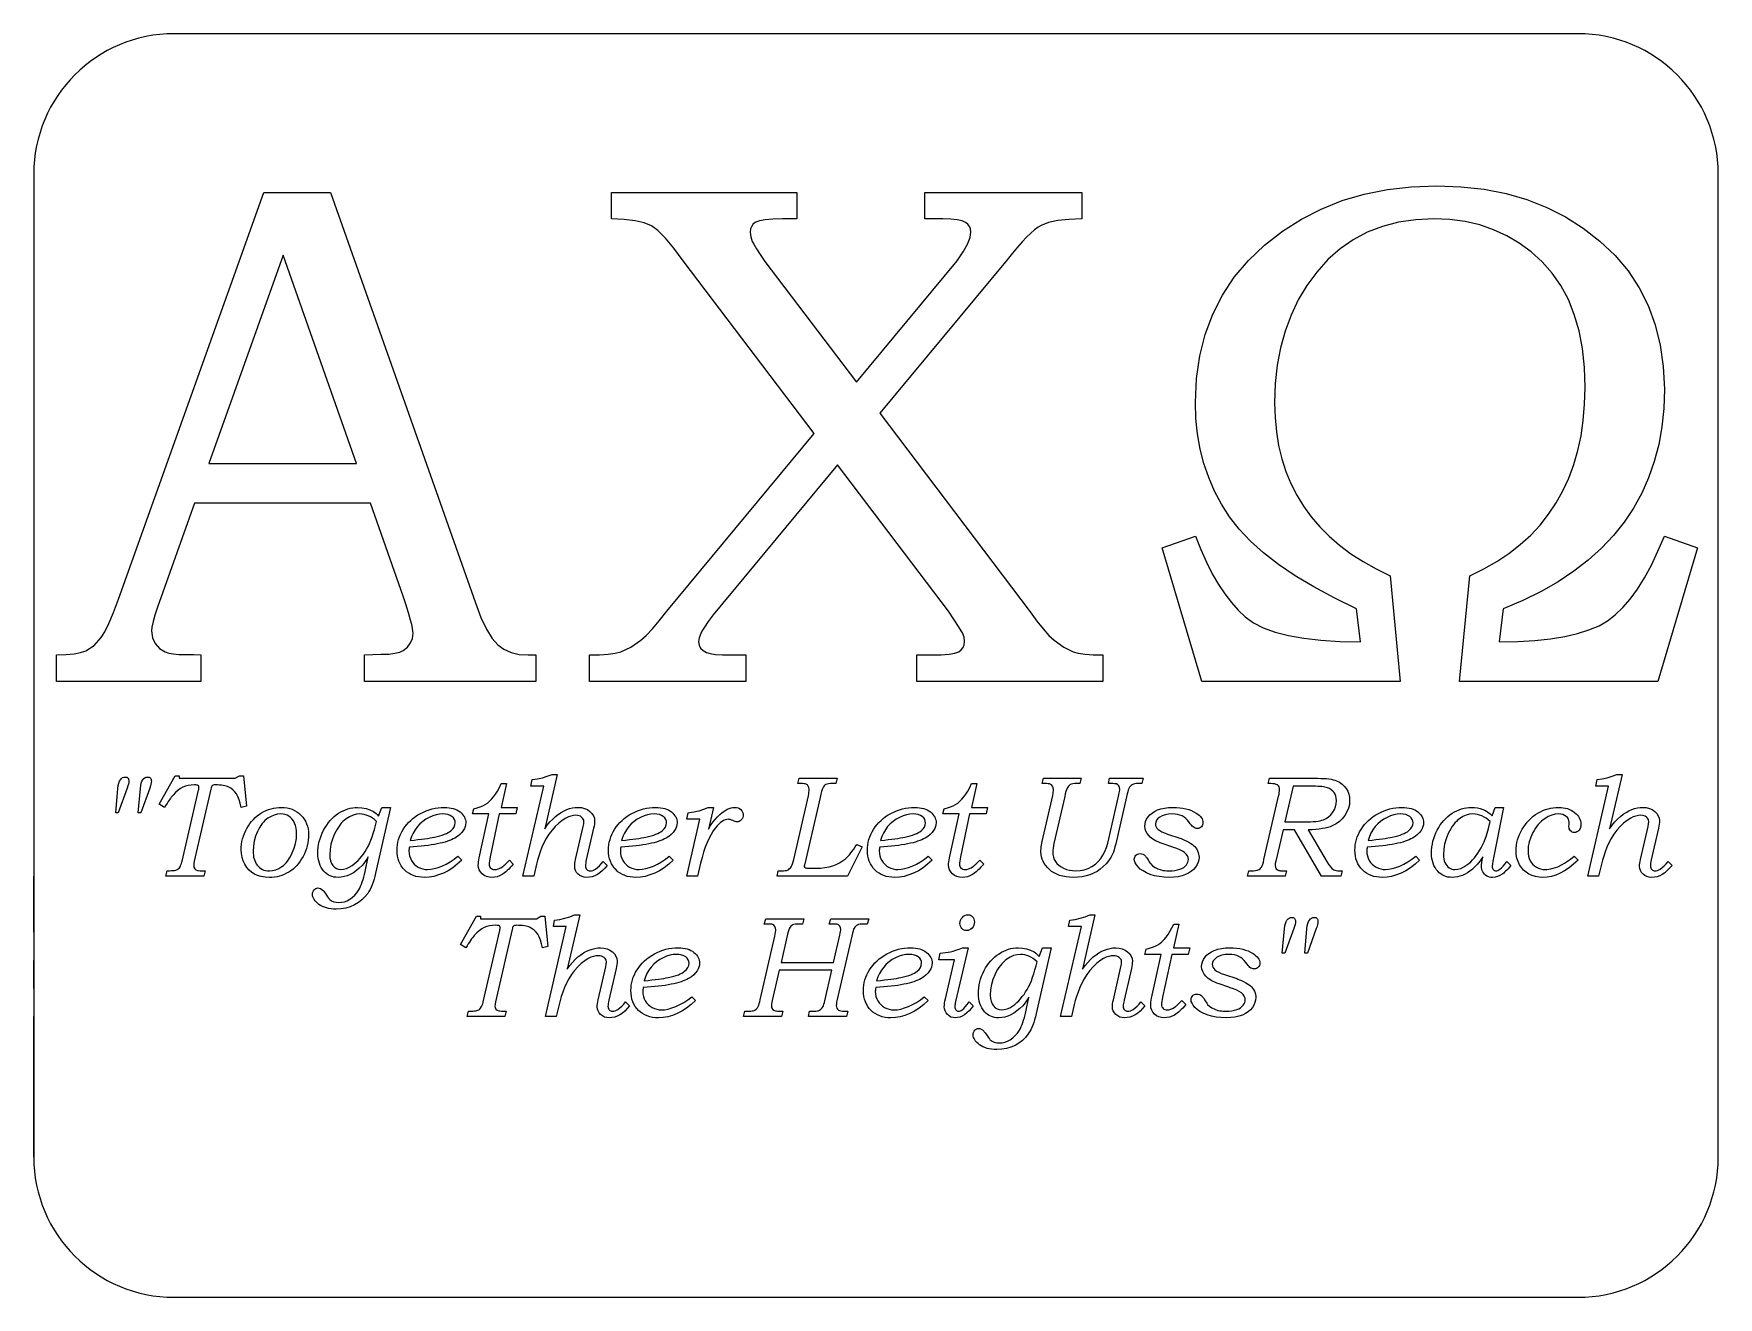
# Model space of a CAD drawing. Header units: inches. Extents: x -3 to 3, y -2.25 to 2.25.
import ezdxf

# ---------------------------------------------------------------- set-up
doc = ezdxf.new("R2010")
doc.units = ezdxf.units.IN
doc.header["$MEASUREMENT"] = 0
doc.linetypes.add('CENTERX2', pattern=[0.8, 0.5, -0.1, 0.1, -0.1])

msp = doc.modelspace()

# ---------------------------------------------------------------- linework, layer by layer
at = {"color": 7, "linetype": 'Continuous', "lineweight": 25}
for p, q in [((2.5, 2.25), (-2.5, 2.25)), ((-3, 1.75), (-3, -1.75)), ((3, -1.75), (3, 1.75)), ((-2.5, -2.25), (2.5, -2.25))]:
    msp.add_line(p, q, dxfattribs=at)
at = {"color": 7, "linetype": 'CENTERX2'}
for p, q in [((-3, -1.75), (-3, -0.75)), ((-3, -0.75), (-3, -1.25))]:
    msp.add_line(p, q, dxfattribs=at)
at = {"color": 7, "linetype": 'Continuous', "flags": 128}
for points in [[(-2.1805, 1.6844), (-1.9423, 1.6844), (-1.9423, 1.6844), (-1.4269, 0.2228), (-1.4269, 0.2228), (-1.4071, 0.1713), (-1.3872, 0.1294), (-1.367, 0.0967), (-1.3471, 0.0739), (-1.3251, 0.0581), (-1.2997, 0.0467), (-1.2707, 0.0397), (-1.2383, 0.0375), (-1.2383, 0.0375), (-1.2111, 0.0375), (-1.2111, 0.0375), (-1.2111, -0.0566), (-1.2111, -0.0566), (-1.8214, -0.0566), (-1.8214, -0.0566), (-1.8214, 0.0375), (-1.8214, 0.0375), (-1.792, 0.0393), (-1.7629, 0.0401), (-1.7629, 0.0401), (-1.7357, 0.0408), (-1.7137, 0.0434), (-1.6964, 0.0474), (-1.6846, 0.0529), (-1.6846, 0.0529), (-1.6692, 0.0658), (-1.6578, 0.0805), (-1.6512, 0.0967), (-1.649, 0.1147), (-1.649, 0.1147), (-1.6493, 0.1228), (-1.6512, 0.1331), (-1.6537, 0.1459), (-1.6574, 0.1614), (-1.6626, 0.179), (-1.6684, 0.1992), (-1.6754, 0.222), (-1.6835, 0.247), (-1.6835, 0.247), (-1.8004, 0.5786), (-1.8004, 0.5786), (-2.4268, 0.5786), (-2.4268, 0.5786), (-2.5592, 0.2077), (-2.5592, 0.2077), (-2.5684, 0.1794), (-2.575, 0.1562), (-2.5787, 0.1371), (-2.5801, 0.1231), (-2.5801, 0.1231), (-2.5768, 0.0989), (-2.5673, 0.0779), (-2.5518, 0.061), (-2.532, 0.0485), (-2.5191, 0.0445), (-2.5026, 0.0415), (-2.4831, 0.0397), (-2.4599, 0.039), (-2.4599, 0.039), (-2.4294, 0.0386), (-2.4051, 0.0375), (-2.4051, 0.0375), (-2.4051, -0.0566), (-2.4051, -0.0566), (-2.9183, -0.0566), (-2.9183, -0.0566), (-2.9183, 0.0375), (-2.9183, 0.0375), (-2.8849, 0.0386), (-2.8562, 0.0412), (-2.833, 0.0459), (-2.8147, 0.0522), (-2.7849, 0.0713), (-2.7595, 0.0993), (-2.7467, 0.1202), (-2.7323, 0.15), (-2.7158, 0.1886), (-2.6974, 0.2364), (-2.6974, 0.2364), (-2.1805, 1.6844)], [(-0.942, 1.6844), (-0.2814, 1.6844), (-0.2814, 1.6844), (-0.2814, 1.5903), (-0.2814, 1.5903), (-0.3336, 1.5903), (-0.3336, 1.5903), (-0.3674, 1.5896), (-0.3946, 1.5877), (-0.4148, 1.5841), (-0.428, 1.5793), (-0.4369, 1.573), (-0.4427, 1.5649), (-0.4468, 1.555), (-0.4479, 1.5436), (-0.4479, 1.5436), (-0.446, 1.5271), (-0.4405, 1.5105), (-0.4346, 1.4999), (-0.4255, 1.4844), (-0.4122, 1.4642), (-0.3957, 1.4392), (-0.3957, 1.4392), (-0.07, 1.0087), (-0.07, 1.0087), (0.2885, 1.441), (0.2885, 1.441), (0.3101, 1.473), (0.3256, 1.501), (0.3351, 1.5245), (0.3381, 1.5443), (0.3381, 1.5443), (0.337, 1.5546), (0.3333, 1.5638), (0.3271, 1.5716), (0.3186, 1.5782), (0.3065, 1.5833), (0.2888, 1.5874), (0.266, 1.5896), (0.2377, 1.5903), (0.2377, 1.5903), (0.1745, 1.5903), (0.1745, 1.5903), (0.1745, 1.6844), (0.1745, 1.6844), (0.7336, 1.6844), (0.7336, 1.6844), (0.7336, 1.5903), (0.7336, 1.5903), (0.6869, 1.5888), (0.6472, 1.5848), (0.6145, 1.5774), (0.5888, 1.5675), (0.5774, 1.5605), (0.5649, 1.5513), (0.5513, 1.5396), (0.5366, 1.5256), (0.5208, 1.5091), (0.5039, 1.4899), (0.4859, 1.4683), (0.4667, 1.4444), (0.4667, 1.4444), (0.0142, 0.8981), (0.0142, 0.8981), (0.5491, 0.1912), (0.5491, 0.1912), (0.5734, 0.1581), (0.5958, 0.1301), (0.616, 0.1073), (0.6344, 0.0897), (0.6686, 0.0647), (0.7017, 0.0485), (0.7204, 0.0437), (0.7447, 0.0404), (0.7737, 0.0382), (0.8083, 0.0375), (0.8083, 0.0375), (0.8083, -0.0566), (0.8083, -0.0566), (0.1455, -0.0566), (0.1455, -0.0566), (0.1455, 0.0375), (0.1455, 0.0375), (0.1977, 0.0375), (0.1977, 0.0375), (0.2326, 0.0382), (0.2605, 0.0404), (0.2811, 0.0437), (0.2947, 0.0489), (0.3039, 0.0555), (0.3101, 0.064), (0.3142, 0.0739), (0.3153, 0.0857), (0.3153, 0.0857), (0.3135, 0.1007), (0.3079, 0.1165), (0.3079, 0.1165), (0.3039, 0.1239), (0.2943, 0.139), (0.2789, 0.1621), (0.2583, 0.193), (0.2583, 0.193), (-0.1372, 0.715), (-0.1372, 0.715), (-0.5799, 0.1805), (-0.5799, 0.1805), (-0.5975, 0.1562), (-0.6107, 0.1367), (-0.6199, 0.1228), (-0.6243, 0.114), (-0.6243, 0.114), (-0.6299, 0.0989), (-0.6317, 0.0845), (-0.6317, 0.0845), (-0.6299, 0.0724), (-0.6247, 0.0618), (-0.6159, 0.0529), (-0.6034, 0.0459), (-0.6034, 0.0459), (-0.5909, 0.0423), (-0.5721, 0.0397), (-0.5468, 0.0379), (-0.5155, 0.0375), (-0.5155, 0.0375), (-0.4633, 0.0375), (-0.4633, 0.0375), (-0.4633, -0.0566), (-0.4633, -0.0566), (-1.0206, -0.0566), (-1.0206, -0.0566), (-1.0206, 0.0375), (-1.0206, 0.0375), (-0.985, 0.0382), (-0.9541, 0.0404), (-0.9287, 0.0437), (-0.9085, 0.0489), (-0.8728, 0.0647), (-0.8372, 0.0897), (-0.8181, 0.1073), (-0.796, 0.1301), (-0.7721, 0.1588), (-0.7453, 0.193), (-0.7453, 0.193), (-0.2207, 0.8264), (-0.2207, 0.8264), (-0.6865, 1.441), (-0.6865, 1.441), (-0.7195, 1.4866), (-0.7497, 1.5223), (-0.7765, 1.5488), (-0.8001, 1.5657), (-0.8254, 1.5763), (-0.8574, 1.5841), (-0.8964, 1.5888), (-0.942, 1.5903), (-0.942, 1.5903), (-0.942, 1.6844)], [(2.0784, -0.0566), (2.1152, 0.3198), (2.1152, 0.3198), (2.1648, 0.3441), (2.2115, 0.3706), (2.2545, 0.3992), (2.2946, 0.4305), (2.3317, 0.4643), (2.3652, 0.5003), (2.3957, 0.5386), (2.4229, 0.5794), (2.4468, 0.6224), (2.4678, 0.6676), (2.4854, 0.7154), (2.4997, 0.7654), (2.5111, 0.8179), (2.5192, 0.8727), (2.524, 0.9301), (2.5255, 0.9896), (2.5255, 0.9896), (2.5233, 1.0613), (2.5159, 1.1286), (2.5041, 1.1914), (2.4872, 1.2495), (2.4659, 1.3036), (2.4394, 1.3528), (2.4086, 1.3973), (2.3725, 1.4377), (2.3332, 1.4734), (2.2909, 1.5046), (2.2464, 1.5307), (2.1998, 1.5521), (2.1501, 1.569), (2.0983, 1.5807), (2.0439, 1.5881), (1.9869, 1.5903), (1.9869, 1.5903), (1.9222, 1.5874), (1.8612, 1.5785), (1.8035, 1.5638), (1.7498, 1.5432), (1.6994, 1.5164), (1.6527, 1.4841), (1.6094, 1.4455), (1.57, 1.4013), (1.5347, 1.3528), (1.5042, 1.3017), (1.4785, 1.2477), (1.4572, 1.1907), (1.441, 1.1311), (1.4292, 1.069), (1.4219, 1.004), (1.4197, 0.9359), (1.4197, 0.9359), (1.4212, 0.883), (1.4263, 0.8323), (1.434, 0.7834), (1.4454, 0.7363), (1.4598, 0.6911), (1.4778, 0.6477), (1.4983, 0.6066), (1.5226, 0.5672), (1.5498, 0.5294), (1.5807, 0.4937), (1.6141, 0.4603), (1.6513, 0.4283), (1.6913, 0.3981), (1.7351, 0.3702), (1.7814, 0.3441), (1.8314, 0.3198), (1.8314, 0.3198), (1.8667, -0.0566), (1.8667, -0.0566), (1.1609, -0.0566), (1.1609, -0.0566), (1.0197, 0.4187), (1.0197, 0.4187), (1.1374, 0.461), (1.1374, 0.461), (1.1565, 0.4128), (1.1767, 0.368), (1.1976, 0.3268), (1.2197, 0.2889), (1.2421, 0.2548), (1.2656, 0.2239), (1.2899, 0.1967), (1.3153, 0.1728), (1.344, 0.1522), (1.3792, 0.1342), (1.4212, 0.1191), (1.4693, 0.1066), (1.5237, 0.097), (1.5844, 0.0901), (1.6516, 0.086), (1.7255, 0.0845), (1.7255, 0.0845), (1.7108, 0.2022), (1.7108, 0.2022), (1.6318, 0.2404), (1.5594, 0.2798), (1.4932, 0.3195), (1.4336, 0.3599), (1.3803, 0.4011), (1.3337, 0.4433), (1.2932, 0.486), (1.2594, 0.5294), (1.2307, 0.5742), (1.2061, 0.6209), (1.1851, 0.6691), (1.1679, 0.7191), (1.1546, 0.7709), (1.1451, 0.8246), (1.1392, 0.8797), (1.1374, 0.9367), (1.1374, 0.9367), (1.141, 1.022), (1.1528, 1.1028), (1.1719, 1.1793), (1.1991, 1.2517), (1.2337, 1.3194), (1.2759, 1.383), (1.3263, 1.4422), (1.384, 1.4969), (1.4476, 1.5466), (1.5149, 1.5892), (1.5858, 1.6256), (1.6608, 1.6554), (1.7391, 1.6782), (1.8215, 1.6947), (1.9075, 1.7046), (1.9972, 1.7079), (1.9972, 1.7079), (2.0832, 1.705), (2.1656, 1.6958), (2.2439, 1.6804), (2.3185, 1.659), (2.3891, 1.6311), (2.456, 1.5977), (2.5192, 1.5576), (2.5784, 1.5116), (2.6321, 1.4605), (2.6788, 1.405), (2.7181, 1.3455), (2.7504, 1.2815), (2.7754, 1.2135), (2.7935, 1.1411), (2.8041, 1.0646), (2.8078, 0.9837), (2.8078, 0.9837), (2.8056, 0.9154), (2.799, 0.8499), (2.7876, 0.7867), (2.7721, 0.7264), (2.7519, 0.6683), (2.7273, 0.6132), (2.6979, 0.5602), (2.6644, 0.5102), (2.6262, 0.4628), (2.5839, 0.4176), (2.5369, 0.3753), (2.4854, 0.3356), (2.4292, 0.2985), (2.3689, 0.2636), (2.3038, 0.2316), (2.2343, 0.2022), (2.2343, 0.2022), (2.2196, 0.0845), (2.2196, 0.0845), (2.2858, 0.0857), (2.3464, 0.0893), (2.4023, 0.0952), (2.4534, 0.1033), (2.499, 0.1136), (2.5394, 0.1265), (2.5751, 0.1415), (2.6056, 0.1592), (2.6332, 0.1801), (2.6604, 0.2062), (2.6865, 0.2367), (2.7122, 0.272), (2.7372, 0.3121), (2.7615, 0.357), (2.785, 0.4066), (2.8078, 0.461), (2.8078, 0.461), (2.9254, 0.4187), (2.9254, 0.4187), (2.7843, -0.0566), (2.7843, -0.0566), (2.0784, -0.0566)], [(-2.3765, 0.7198), (-1.85, 0.7198), (-1.85, 0.7198), (-2.1118, 1.4616), (-2.1118, 1.4616), (-2.3765, 0.7198)], [(-2.708, -0.5241), (-2.7001, -0.4376), (-2.7001, -0.4376), (-2.6989, -0.4276), (-2.697, -0.4191), (-2.6943, -0.4122), (-2.6911, -0.4066), (-2.6873, -0.4025), (-2.6833, -0.3994), (-2.679, -0.3977), (-2.6744, -0.3971), (-2.6744, -0.3971), (-2.6714, -0.3973), (-2.6687, -0.398), (-2.6664, -0.3992), (-2.6645, -0.4008), (-2.6629, -0.4029), (-2.6618, -0.4055), (-2.6612, -0.4085), (-2.6609, -0.4119), (-2.6609, -0.4119), (-2.6613, -0.4166), (-2.6624, -0.4224), (-2.6643, -0.4291), (-2.667, -0.4369), (-2.667, -0.4369), (-2.6986, -0.5241), (-2.6986, -0.5241), (-2.708, -0.5241)], [(-2.628, -0.5241), (-2.6201, -0.4376), (-2.6201, -0.4376), (-2.6189, -0.4276), (-2.617, -0.4191), (-2.6143, -0.4122), (-2.6111, -0.4066), (-2.6074, -0.4025), (-2.6033, -0.3994), (-2.599, -0.3977), (-2.5944, -0.3971), (-2.5944, -0.3971), (-2.5914, -0.3973), (-2.5887, -0.398), (-2.5864, -0.3992), (-2.5845, -0.4008), (-2.5829, -0.4029), (-2.5818, -0.4055), (-2.5812, -0.4085), (-2.581, -0.4119), (-2.581, -0.4119), (-2.5813, -0.4166), (-2.5824, -0.4224), (-2.5843, -0.4291), (-2.5868, -0.4369), (-2.5868, -0.4369), (-2.6186, -0.5241), (-2.6186, -0.5241), (-2.628, -0.5241)], [(-2.2524, -0.3924), (-2.2422, -0.5004), (-2.2422, -0.5004), (-2.261, -0.5053), (-2.261, -0.5053), (-2.2641, -0.4907), (-2.268, -0.4778), (-2.2725, -0.4666), (-2.2778, -0.4573), (-2.2837, -0.4494), (-2.2902, -0.4427), (-2.2973, -0.4372), (-2.305, -0.4328), (-2.3092, -0.4311), (-2.3139, -0.4295), (-2.3192, -0.4283), (-2.325, -0.4272), (-2.3314, -0.4264), (-2.3383, -0.4258), (-2.3457, -0.4255), (-2.3536, -0.4253), (-2.3536, -0.4253), (-2.3573, -0.4255), (-2.3602, -0.426), (-2.3627, -0.4268), (-2.3644, -0.4279), (-2.3657, -0.4296), (-2.3669, -0.4322), (-2.368, -0.4356), (-2.3691, -0.44), (-2.3691, -0.44), (-2.4282, -0.6972), (-2.4282, -0.6972), (-2.4296, -0.7057), (-2.4302, -0.7127), (-2.4302, -0.7127), (-2.4293, -0.7185), (-2.4266, -0.7236), (-2.4223, -0.7275), (-2.4166, -0.7298), (-2.4126, -0.7304), (-2.4067, -0.7308), (-2.3991, -0.7311), (-2.3897, -0.7312), (-2.3897, -0.7312), (-2.3942, -0.75), (-2.3942, -0.75), (-2.5293, -0.75), (-2.5293, -0.75), (-2.5243, -0.7312), (-2.5243, -0.7312), (-2.5161, -0.731), (-2.509, -0.7306), (-2.5031, -0.7301), (-2.4983, -0.7296), (-2.4943, -0.7288), (-2.4908, -0.7276), (-2.4878, -0.7263), (-2.4853, -0.7247), (-2.481, -0.7204), (-2.4777, -0.7146), (-2.4777, -0.7146), (-2.4755, -0.7093), (-2.4736, -0.7047), (-2.4724, -0.7007), (-2.4715, -0.6974), (-2.4715, -0.6974), (-2.4132, -0.4438), (-2.4132, -0.4438), (-2.4124, -0.44), (-2.4119, -0.4367), (-2.4115, -0.434), (-2.4114, -0.4318), (-2.4114, -0.4318), (-2.4121, -0.4289), (-2.4143, -0.4269), (-2.4162, -0.4262), (-2.419, -0.4257), (-2.4227, -0.4254), (-2.4273, -0.4253), (-2.4273, -0.4253), (-2.4389, -0.4258), (-2.4496, -0.4273), (-2.4595, -0.4299), (-2.4685, -0.4334), (-2.477, -0.4382), (-2.4857, -0.4445), (-2.4946, -0.4524), (-2.5035, -0.4617), (-2.5035, -0.4617), (-2.5066, -0.4652), (-2.5098, -0.4693), (-2.5132, -0.4738), (-2.5169, -0.4791), (-2.5208, -0.4848), (-2.5249, -0.4911), (-2.5293, -0.4979), (-2.5339, -0.5053), (-2.5339, -0.5053), (-2.5527, -0.4934), (-2.5527, -0.4934), (-2.4961, -0.3924), (-2.4961, -0.3924), (-2.482, -0.3924), (-2.482, -0.3924), (-2.482, -0.4018), (-2.482, -0.4018), (-2.2819, -0.4018), (-2.2819, -0.4018), (-2.2665, -0.3924), (-2.2665, -0.3924), (-2.2524, -0.3924)], [(-1.1352, -0.3877), (-1.18, -0.5818), (-1.18, -0.5818), (-1.1707, -0.5688), (-1.1612, -0.5572), (-1.1514, -0.5469), (-1.1414, -0.5378), (-1.1314, -0.5299), (-1.1213, -0.5233), (-1.1112, -0.5177), (-1.1012, -0.5132), (-1.0911, -0.5097), (-1.081, -0.5073), (-1.0711, -0.5058), (-1.0612, -0.5053), (-1.0612, -0.5053), (-1.049, -0.5062), (-1.038, -0.5089), (-1.028, -0.5134), (-1.019, -0.5197), (-1.0116, -0.5272), (-1.0063, -0.5351), (-1.0031, -0.5435), (-1.0021, -0.5524), (-1.0021, -0.5524), (-1.0023, -0.5583), (-1.003, -0.5647), (-1.004, -0.5716), (-1.0056, -0.5789), (-1.0056, -0.5789), (-1.0317, -0.6922), (-1.0317, -0.6922), (-1.0329, -0.6985), (-1.0339, -0.7041), (-1.0344, -0.709), (-1.0346, -0.7132), (-1.0346, -0.7132), (-1.0343, -0.7171), (-1.0334, -0.7205), (-1.032, -0.7236), (-1.0299, -0.7263), (-1.0274, -0.7284), (-1.0246, -0.7299), (-1.0215, -0.7309), (-1.0181, -0.7312), (-1.0181, -0.7312), (-1.0136, -0.7308), (-1.009, -0.7296), (-1.0043, -0.7277), (-0.9996, -0.7251), (-0.9996, -0.7251), (-0.9923, -0.7197), (-0.9852, -0.7135), (-0.9783, -0.7063), (-0.9717, -0.6982), (-0.9717, -0.6982), (-0.9576, -0.7118), (-0.9576, -0.7118), (-0.9659, -0.7219), (-0.9744, -0.7306), (-0.9832, -0.7379), (-0.9921, -0.744), (-1.0013, -0.7487), (-1.0106, -0.7521), (-1.0203, -0.754), (-1.0301, -0.7547), (-1.0301, -0.7547), (-1.039, -0.754), (-1.047, -0.7518), (-1.0543, -0.7482), (-1.0609, -0.7431), (-1.0662, -0.737), (-1.07, -0.7304), (-1.0723, -0.7234), (-1.0731, -0.7158), (-1.0731, -0.7158), (-1.0728, -0.7103), (-1.0723, -0.7043), (-1.0712, -0.6977), (-1.0698, -0.6907), (-1.0698, -0.6907), (-1.0427, -0.5735), (-1.0427, -0.5735), (-1.041, -0.5636), (-1.0404, -0.5553), (-1.0404, -0.5553), (-1.0409, -0.5509), (-1.0424, -0.5469), (-1.045, -0.5432), (-1.0485, -0.5399), (-1.0528, -0.5371), (-1.0576, -0.5351), (-1.0628, -0.5339), (-1.0685, -0.5335), (-1.0685, -0.5335), (-1.0774, -0.5341), (-1.0865, -0.536), (-1.0955, -0.5391), (-1.1046, -0.5434), (-1.1046, -0.5434), (-1.1176, -0.5516), (-1.1301, -0.5613), (-1.1423, -0.5729), (-1.1539, -0.5861), (-1.1647, -0.6005), (-1.1742, -0.6155), (-1.1825, -0.6311), (-1.1896, -0.6473), (-1.1956, -0.6634), (-1.2009, -0.6788), (-1.2053, -0.6933), (-1.209, -0.7071), (-1.209, -0.7071), (-1.2189, -0.75), (-1.2189, -0.75), (-1.2575, -0.75), (-1.2575, -0.75), (-1.1835, -0.43), (-1.1835, -0.43), (-1.2292, -0.43), (-1.2292, -0.43), (-1.2246, -0.4065), (-1.2246, -0.4065), (-1.2061, -0.404), (-1.1881, -0.4), (-1.1706, -0.3946), (-1.1536, -0.3877), (-1.1536, -0.3877), (-1.1352, -0.3877)], [(-0.2734, -0.4018), (-0.1388, -0.4018), (-0.1388, -0.4018), (-0.1433, -0.4206), (-0.1433, -0.4206), (-0.154, -0.4206), (-0.154, -0.4206), (-0.162, -0.4208), (-0.1688, -0.4215), (-0.1742, -0.4226), (-0.1784, -0.4241), (-0.1817, -0.4262), (-0.1846, -0.4289), (-0.1874, -0.4324), (-0.1898, -0.4364), (-0.1921, -0.4418), (-0.1944, -0.4491), (-0.1967, -0.4586), (-0.1991, -0.47), (-0.1991, -0.47), (-0.2533, -0.7059), (-0.2533, -0.7059), (-0.2542, -0.7091), (-0.2549, -0.7117), (-0.2553, -0.7135), (-0.2555, -0.7145), (-0.2555, -0.7145), (-0.2546, -0.7177), (-0.252, -0.72), (-0.2497, -0.7207), (-0.2464, -0.7213), (-0.2422, -0.7216), (-0.2369, -0.7218), (-0.2369, -0.7218), (-0.2151, -0.7218), (-0.2151, -0.7218), (-0.1979, -0.7213), (-0.182, -0.7196), (-0.1673, -0.7169), (-0.1539, -0.7132), (-0.1415, -0.7084), (-0.1298, -0.7027), (-0.1191, -0.6961), (-0.1092, -0.6886), (-0.1044, -0.6843), (-0.0995, -0.6793), (-0.0946, -0.6738), (-0.0895, -0.6677), (-0.0843, -0.661), (-0.079, -0.6536), (-0.0737, -0.6457), (-0.0682, -0.6371), (-0.0682, -0.6371), (-0.0494, -0.6461), (-0.0494, -0.6461), (-0.1012, -0.75), (-0.1012, -0.75), (-0.3526, -0.75), (-0.3526, -0.75), (-0.3481, -0.7312), (-0.3481, -0.7312), (-0.3375, -0.7312), (-0.3375, -0.7312), (-0.3298, -0.731), (-0.3234, -0.7304), (-0.3184, -0.7296), (-0.3147, -0.7283), (-0.3147, -0.7283), (-0.311, -0.7261), (-0.3077, -0.7235), (-0.3047, -0.7204), (-0.3021, -0.717), (-0.2998, -0.7125), (-0.2974, -0.7066), (-0.2952, -0.6993), (-0.2931, -0.6907), (-0.2931, -0.6907), (-0.2409, -0.4639), (-0.2409, -0.4639), (-0.2398, -0.4575), (-0.2389, -0.4516), (-0.2384, -0.4461), (-0.2382, -0.4411), (-0.2382, -0.4411), (-0.239, -0.4345), (-0.2411, -0.4293), (-0.2445, -0.4253), (-0.2491, -0.4227), (-0.2523, -0.4218), (-0.2564, -0.4211), (-0.2618, -0.4208), (-0.2682, -0.4206), (-0.2682, -0.4206), (-0.2781, -0.4206), (-0.2781, -0.4206), (-0.2734, -0.4018)], [(0.5964, -0.4018), (0.7303, -0.4018), (0.7303, -0.4018), (0.7261, -0.4206), (0.7261, -0.4206), (0.7144, -0.4206), (0.7144, -0.4206), (0.7071, -0.4208), (0.7009, -0.4215), (0.6958, -0.4227), (0.6919, -0.4243), (0.6888, -0.4264), (0.6858, -0.4293), (0.683, -0.4328), (0.6805, -0.4371), (0.6782, -0.4423), (0.676, -0.4489), (0.6739, -0.4569), (0.672, -0.4661), (0.672, -0.4661), (0.6334, -0.6342), (0.6334, -0.6342), (0.6316, -0.6425), (0.6305, -0.6503), (0.6297, -0.6577), (0.6294, -0.6646), (0.6294, -0.6646), (0.63, -0.6736), (0.6319, -0.6821), (0.6349, -0.6903), (0.6391, -0.6981), (0.6445, -0.7052), (0.6512, -0.7116), (0.6591, -0.7173), (0.6682, -0.7222), (0.6783, -0.7261), (0.6889, -0.7289), (0.7002, -0.7306), (0.7121, -0.7312), (0.7121, -0.7312), (0.7274, -0.7302), (0.7419, -0.7274), (0.7558, -0.7227), (0.7691, -0.7162), (0.7812, -0.708), (0.7918, -0.6985), (0.8009, -0.6878), (0.8084, -0.6757), (0.8148, -0.6625), (0.8204, -0.6484), (0.8252, -0.6332), (0.8293, -0.6172), (0.8293, -0.6172), (0.8652, -0.4607), (0.8652, -0.4607), (0.8665, -0.454), (0.8675, -0.4483), (0.868, -0.4437), (0.8682, -0.4401), (0.8682, -0.4401), (0.8674, -0.4341), (0.865, -0.4289), (0.8613, -0.4247), (0.8565, -0.422), (0.8565, -0.422), (0.8538, -0.4214), (0.8496, -0.421), (0.844, -0.4207), (0.8369, -0.4206), (0.8369, -0.4206), (0.8275, -0.4206), (0.8275, -0.4206), (0.832, -0.4018), (0.832, -0.4018), (0.9515, -0.4018), (0.9515, -0.4018), (0.947, -0.4206), (0.947, -0.4206), (0.9351, -0.4206), (0.9351, -0.4206), (0.9279, -0.4208), (0.9218, -0.4216), (0.9167, -0.4229), (0.9126, -0.4247), (0.9093, -0.427), (0.9062, -0.4299), (0.9033, -0.4335), (0.9008, -0.4376), (0.8985, -0.4427), (0.8964, -0.4494), (0.8945, -0.4575), (0.8926, -0.4672), (0.8926, -0.4672), (0.854, -0.6352), (0.854, -0.6352), (0.8512, -0.6462), (0.8482, -0.656), (0.8453, -0.6644), (0.8422, -0.6716), (0.8422, -0.6716), (0.8358, -0.6839), (0.8282, -0.6954), (0.8195, -0.7063), (0.8096, -0.7164), (0.7988, -0.7254), (0.7872, -0.7332), (0.7749, -0.7399), (0.7619, -0.7452), (0.7482, -0.7493), (0.7338, -0.7524), (0.7186, -0.7541), (0.7027, -0.7547), (0.7027, -0.7547), (0.6894, -0.7543), (0.6768, -0.7529), (0.6649, -0.7507), (0.6539, -0.7476), (0.6436, -0.7437), (0.6341, -0.7389), (0.6255, -0.7332), (0.6175, -0.7265), (0.6105, -0.7194), (0.6044, -0.7121), (0.5991, -0.7047), (0.5949, -0.6971), (0.5916, -0.6894), (0.5893, -0.6815), (0.5878, -0.6735), (0.5874, -0.6652), (0.5874, -0.6652), (0.5885, -0.6457), (0.5919, -0.6264), (0.5919, -0.6264), (0.6294, -0.4629), (0.6294, -0.4629), (0.6306, -0.4564), (0.6315, -0.4507), (0.632, -0.4459), (0.6322, -0.4419), (0.6322, -0.4419), (0.6313, -0.4353), (0.6289, -0.4296), (0.6252, -0.4251), (0.6207, -0.4225), (0.6175, -0.4216), (0.613, -0.4211), (0.6072, -0.4208), (0.5999, -0.4206), (0.5999, -0.4206), (0.5922, -0.4206), (0.5922, -0.4206), (0.5964, -0.4018)], [(1.4017, -0.4018), (1.5736, -0.4018), (1.5736, -0.4018), (1.5844, -0.4019), (1.5946, -0.4024), (1.604, -0.403), (1.6127, -0.4041), (1.6206, -0.4053), (1.6279, -0.4069), (1.6344, -0.4088), (1.6403, -0.4109), (1.6507, -0.416), (1.6599, -0.4223), (1.6678, -0.4297), (1.6746, -0.4383), (1.68, -0.4479), (1.6838, -0.4582), (1.6862, -0.4693), (1.6869, -0.4811), (1.6869, -0.4811), (1.6859, -0.4951), (1.6827, -0.5086), (1.6774, -0.5217), (1.6699, -0.5344), (1.6608, -0.546), (1.6503, -0.556), (1.6385, -0.5644), (1.6252, -0.5713), (1.6178, -0.5742), (1.6094, -0.5768), (1.6, -0.5791), (1.5897, -0.5809), (1.5784, -0.5825), (1.5662, -0.5838), (1.553, -0.5847), (1.5388, -0.5853), (1.5388, -0.5853), (1.6065, -0.7004), (1.6065, -0.7004), (1.6128, -0.7099), (1.6209, -0.7198), (1.6209, -0.7198), (1.6238, -0.7227), (1.627, -0.7252), (1.6306, -0.7273), (1.6345, -0.7288), (1.6392, -0.7299), (1.6451, -0.7307), (1.6521, -0.7311), (1.6604, -0.7312), (1.6604, -0.7312), (1.6559, -0.75), (1.6559, -0.75), (1.5873, -0.75), (1.5873, -0.75), (1.4904, -0.5853), (1.4904, -0.5853), (1.4497, -0.5853), (1.4497, -0.5853), (1.4238, -0.6974), (1.4238, -0.6974), (1.4222, -0.7055), (1.4216, -0.7119), (1.4216, -0.7119), (1.4227, -0.7181), (1.4256, -0.7236), (1.43, -0.7278), (1.435, -0.73), (1.435, -0.73), (1.4363, -0.7303), (1.4383, -0.7305), (1.4408, -0.7307), (1.4439, -0.7309), (1.4477, -0.731), (1.452, -0.7311), (1.457, -0.7312), (1.4626, -0.7312), (1.4626, -0.7312), (1.4576, -0.75), (1.4576, -0.75), (1.3231, -0.75), (1.3231, -0.75), (1.3281, -0.7312), (1.3281, -0.7312), (1.3355, -0.7312), (1.3355, -0.7312), (1.3442, -0.731), (1.3515, -0.7304), (1.3573, -0.7293), (1.3616, -0.7279), (1.3652, -0.7261), (1.3683, -0.7238), (1.3711, -0.7211), (1.3735, -0.7179), (1.3757, -0.7138), (1.3778, -0.7079), (1.38, -0.7005), (1.3819, -0.6914), (1.3819, -0.6914), (1.434, -0.4649), (1.434, -0.4649), (1.4354, -0.4579), (1.4364, -0.4517), (1.437, -0.4465), (1.4372, -0.4421), (1.4372, -0.4421), (1.4368, -0.4365), (1.4355, -0.4318), (1.4332, -0.4281), (1.43, -0.4253), (1.4258, -0.4233), (1.4204, -0.4218), (1.4138, -0.4209), (1.4059, -0.4206), (1.4059, -0.4206), (1.3967, -0.4206), (1.3967, -0.4206), (1.4017, -0.4018)], [(2.6574, -0.3877), (2.6126, -0.5818), (2.6126, -0.5818), (2.6219, -0.5688), (2.6315, -0.5572), (2.6412, -0.5469), (2.6512, -0.5378), (2.6612, -0.5299), (2.6713, -0.5233), (2.6814, -0.5177), (2.6915, -0.5132), (2.7015, -0.5097), (2.7116, -0.5073), (2.7215, -0.5058), (2.7315, -0.5053), (2.7315, -0.5053), (2.7436, -0.5062), (2.7546, -0.5089), (2.7646, -0.5134), (2.7736, -0.5197), (2.781, -0.5272), (2.7863, -0.5351), (2.7895, -0.5435), (2.7905, -0.5524), (2.7905, -0.5524), (2.7903, -0.5583), (2.7896, -0.5647), (2.7886, -0.5716), (2.787, -0.5789), (2.787, -0.5789), (2.7609, -0.6922), (2.7609, -0.6922), (2.7597, -0.6985), (2.7587, -0.7041), (2.7582, -0.709), (2.758, -0.7132), (2.758, -0.7132), (2.7583, -0.7171), (2.7592, -0.7205), (2.7606, -0.7236), (2.7627, -0.7263), (2.7652, -0.7284), (2.768, -0.7299), (2.7711, -0.7309), (2.7745, -0.7312), (2.7745, -0.7312), (2.779, -0.7308), (2.7837, -0.7296), (2.7883, -0.7277), (2.793, -0.7251), (2.793, -0.7251), (2.8003, -0.7197), (2.8074, -0.7135), (2.8143, -0.7063), (2.8209, -0.6982), (2.8209, -0.6982), (2.8351, -0.7118), (2.8351, -0.7118), (2.8267, -0.7219), (2.8182, -0.7306), (2.8095, -0.7379), (2.8005, -0.744), (2.7913, -0.7487), (2.782, -0.7521), (2.7723, -0.754), (2.7626, -0.7547), (2.7626, -0.7547), (2.7537, -0.754), (2.7456, -0.7518), (2.7383, -0.7482), (2.7318, -0.7431), (2.7264, -0.737), (2.7226, -0.7304), (2.7203, -0.7234), (2.7195, -0.7158), (2.7195, -0.7158), (2.7198, -0.7103), (2.7204, -0.7043), (2.7214, -0.6977), (2.7229, -0.6907), (2.7229, -0.6907), (2.7499, -0.5735), (2.7499, -0.5735), (2.7516, -0.5636), (2.7522, -0.5553), (2.7522, -0.5553), (2.7517, -0.5509), (2.7502, -0.5469), (2.7476, -0.5432), (2.7441, -0.5399), (2.7398, -0.5371), (2.7351, -0.5351), (2.7298, -0.5339), (2.7241, -0.5335), (2.7241, -0.5335), (2.7152, -0.5341), (2.7062, -0.536), (2.6971, -0.5391), (2.688, -0.5434), (2.688, -0.5434), (2.675, -0.5516), (2.6625, -0.5613), (2.6504, -0.5729), (2.6387, -0.5861), (2.6279, -0.6005), (2.6185, -0.6155), (2.6101, -0.6311), (2.603, -0.6473), (2.597, -0.6634), (2.5917, -0.6788), (2.5873, -0.6933), (2.5836, -0.7071), (2.5836, -0.7071), (2.5737, -0.75), (2.5737, -0.75), (2.5352, -0.75), (2.5352, -0.75), (2.6091, -0.43), (2.6091, -0.43), (2.5634, -0.43), (2.5634, -0.43), (2.568, -0.4065), (2.568, -0.4065), (2.5865, -0.404), (2.6046, -0.4), (2.6221, -0.3946), (2.639, -0.3877), (2.639, -0.3877), (2.6574, -0.3877)], [(-1.3166, -0.4206), (-1.3353, -0.5053), (-1.3353, -0.5053), (-1.2775, -0.5053), (-1.2775, -0.5053), (-1.2827, -0.5288), (-1.2827, -0.5288), (-1.3419, -0.5288), (-1.3419, -0.5288), (-1.3741, -0.6813), (-1.3741, -0.6813), (-1.3758, -0.6898), (-1.3771, -0.6968), (-1.3779, -0.7027), (-1.3781, -0.7071), (-1.3781, -0.7071), (-1.3778, -0.7113), (-1.3767, -0.7151), (-1.375, -0.7184), (-1.3725, -0.7213), (-1.3695, -0.7235), (-1.3661, -0.7251), (-1.3622, -0.7262), (-1.358, -0.7265), (-1.358, -0.7265), (-1.3516, -0.7259), (-1.3452, -0.7242), (-1.3452, -0.7242), (-1.3366, -0.7201), (-1.328, -0.7146), (-1.328, -0.7146), (-1.3267, -0.7135), (-1.3249, -0.712), (-1.3227, -0.71), (-1.3201, -0.7076), (-1.3172, -0.7048), (-1.3138, -0.7015), (-1.31, -0.6977), (-1.3058, -0.6935), (-1.3058, -0.6935), (-1.2917, -0.7071), (-1.2917, -0.7071), (-1.2972, -0.7138), (-1.3027, -0.7199), (-1.308, -0.7254), (-1.3131, -0.7304), (-1.318, -0.7348), (-1.3228, -0.7387), (-1.3275, -0.742), (-1.3319, -0.7448), (-1.3408, -0.7491), (-1.3497, -0.7522), (-1.3588, -0.7541), (-1.368, -0.7547), (-1.368, -0.7547), (-1.378, -0.7539), (-1.3872, -0.7515), (-1.3955, -0.7474), (-1.4028, -0.7418), (-1.4089, -0.7349), (-1.4131, -0.7276), (-1.4157, -0.7196), (-1.4166, -0.711), (-1.4166, -0.711), (-1.4163, -0.7052), (-1.4158, -0.6988), (-1.4147, -0.6922), (-1.4133, -0.6852), (-1.4133, -0.6852), (-1.3789, -0.5288), (-1.3789, -0.5288), (-1.4375, -0.5288), (-1.4375, -0.5288), (-1.4325, -0.51), (-1.4325, -0.51), (-1.4205, -0.5069), (-1.4098, -0.5034), (-1.4002, -0.4994), (-1.3919, -0.495), (-1.3841, -0.4898), (-1.3766, -0.4836), (-1.3693, -0.4763), (-1.3622, -0.468), (-1.3551, -0.4585), (-1.3482, -0.4474), (-1.3414, -0.4347), (-1.3347, -0.4206), (-1.3347, -0.4206), (-1.3166, -0.4206)], [(0.3586, -0.4206), (0.3399, -0.5053), (0.3399, -0.5053), (0.3976, -0.5053), (0.3976, -0.5053), (0.3925, -0.5288), (0.3925, -0.5288), (0.3332, -0.5288), (0.3332, -0.5288), (0.3011, -0.6813), (0.3011, -0.6813), (0.2993, -0.6898), (0.2981, -0.6968), (0.2973, -0.7027), (0.297, -0.7071), (0.297, -0.7071), (0.2974, -0.7113), (0.2984, -0.7151), (0.3002, -0.7184), (0.3026, -0.7213), (0.3056, -0.7235), (0.3091, -0.7251), (0.3129, -0.7262), (0.3171, -0.7265), (0.3171, -0.7265), (0.3235, -0.7259), (0.33, -0.7242), (0.33, -0.7242), (0.3386, -0.7201), (0.3472, -0.7146), (0.3472, -0.7146), (0.3485, -0.7135), (0.3503, -0.712), (0.3525, -0.71), (0.355, -0.7076), (0.358, -0.7048), (0.3614, -0.7015), (0.3652, -0.6977), (0.3694, -0.6935), (0.3694, -0.6935), (0.3835, -0.7071), (0.3835, -0.7071), (0.3779, -0.7138), (0.3725, -0.7199), (0.3672, -0.7254), (0.362, -0.7304), (0.3571, -0.7348), (0.3523, -0.7387), (0.3477, -0.742), (0.3432, -0.7448), (0.3344, -0.7491), (0.3255, -0.7522), (0.3164, -0.7541), (0.3072, -0.7547), (0.3072, -0.7547), (0.2971, -0.7539), (0.2879, -0.7515), (0.2797, -0.7474), (0.2723, -0.7418), (0.2663, -0.7349), (0.262, -0.7276), (0.2595, -0.7196), (0.2586, -0.711), (0.2586, -0.711), (0.2588, -0.7052), (0.2594, -0.6988), (0.2604, -0.6922), (0.2619, -0.6852), (0.2619, -0.6852), (0.2962, -0.5288), (0.2962, -0.5288), (0.2376, -0.5288), (0.2376, -0.5288), (0.2427, -0.51), (0.2427, -0.51), (0.2546, -0.5069), (0.2653, -0.5034), (0.2749, -0.4994), (0.2833, -0.495), (0.291, -0.4898), (0.2985, -0.4836), (0.3059, -0.4763), (0.313, -0.468), (0.32, -0.4585), (0.327, -0.4474), (0.3337, -0.4347), (0.3404, -0.4206), (0.3404, -0.4206), (0.3586, -0.4206)], [(1.4853, -0.43), (1.4562, -0.5571), (1.4562, -0.5571), (1.5249, -0.5571), (1.5249, -0.5571), (1.5367, -0.5569), (1.5476, -0.5566), (1.5575, -0.556), (1.5666, -0.5551), (1.5748, -0.554), (1.582, -0.5527), (1.5884, -0.551), (1.5938, -0.5492), (1.6034, -0.5446), (1.6121, -0.5386), (1.6199, -0.5313), (1.6268, -0.5227), (1.6325, -0.5132), (1.6366, -0.503), (1.6391, -0.4923), (1.6399, -0.4811), (1.6399, -0.4811), (1.6393, -0.4727), (1.6378, -0.4652), (1.6352, -0.4584), (1.6316, -0.4524), (1.627, -0.4471), (1.6216, -0.4425), (1.6152, -0.4386), (1.608, -0.4355), (1.6038, -0.4342), (1.599, -0.4331), (1.5936, -0.4322), (1.5875, -0.4314), (1.5808, -0.4308), (1.5735, -0.4304), (1.5656, -0.4301), (1.557, -0.43), (1.557, -0.43), (1.4853, -0.43)], [(-2.1178, -0.5053), (-2.1075, -0.5058), (-2.0976, -0.507), (-2.0883, -0.5091), (-2.0793, -0.5121), (-2.0709, -0.516), (-2.0629, -0.5206), (-2.0554, -0.5261), (-2.0484, -0.5325), (-2.042, -0.5396), (-2.0364, -0.547), (-2.0317, -0.5549), (-2.0278, -0.5633), (-2.0248, -0.5721), (-2.0227, -0.5814), (-2.0214, -0.5912), (-2.021, -0.6013), (-2.021, -0.6013), (-2.0213, -0.6117), (-2.0223, -0.6219), (-2.0237, -0.632), (-2.0259, -0.6419), (-2.0287, -0.6517), (-2.032, -0.6613), (-2.0359, -0.6707), (-2.0405, -0.68), (-2.0456, -0.6889), (-2.051, -0.6973), (-2.0568, -0.7051), (-2.0629, -0.7123), (-2.0695, -0.719), (-2.0764, -0.7251), (-2.0837, -0.7307), (-2.0914, -0.7357), (-2.0993, -0.7401), (-2.1075, -0.744), (-2.1158, -0.7473), (-2.1244, -0.7499), (-2.1332, -0.7521), (-2.1422, -0.7535), (-2.1513, -0.7544), (-2.1607, -0.7547), (-2.1607, -0.7547), (-2.1759, -0.754), (-2.1897, -0.7518), (-2.2023, -0.7482), (-2.2135, -0.7432), (-2.2235, -0.7366), (-2.2325, -0.7285), (-2.2406, -0.719), (-2.2477, -0.7079), (-2.2536, -0.6958), (-2.2577, -0.6832), (-2.2602, -0.6701), (-2.261, -0.6565), (-2.261, -0.6565), (-2.2607, -0.6466), (-2.2597, -0.6368), (-2.2581, -0.6272), (-2.2559, -0.6176), (-2.2531, -0.6082), (-2.2496, -0.5988), (-2.2455, -0.5895), (-2.2408, -0.5803), (-2.2355, -0.5714), (-2.2299, -0.5631), (-2.2239, -0.5553), (-2.2175, -0.548), (-2.2108, -0.5413), (-2.2036, -0.5352), (-2.1961, -0.5296), (-2.1883, -0.5245), (-2.1801, -0.52), (-2.1717, -0.5161), (-2.1632, -0.5128), (-2.1545, -0.5101), (-2.1456, -0.508), (-2.1365, -0.5065), (-2.1272, -0.5056), (-2.1178, -0.5053)], [(-2.1192, -0.5288), (-2.1314, -0.5298), (-2.1433, -0.5326), (-2.1547, -0.5372), (-2.1658, -0.5438), (-2.1712, -0.5477), (-2.1764, -0.5523), (-2.1813, -0.5574), (-2.1861, -0.5631), (-2.1906, -0.5694), (-2.195, -0.5762), (-2.1992, -0.5836), (-2.2031, -0.5916), (-2.2099, -0.6082), (-2.2147, -0.6254), (-2.2177, -0.643), (-2.2186, -0.6611), (-2.2186, -0.6611), (-2.2184, -0.6684), (-2.2177, -0.6754), (-2.2166, -0.6821), (-2.2149, -0.6885), (-2.2128, -0.6946), (-2.2103, -0.7004), (-2.2072, -0.7058), (-2.2038, -0.711), (-2.1998, -0.7157), (-2.1955, -0.7199), (-2.1907, -0.7233), (-2.1855, -0.7261), (-2.18, -0.7283), (-2.1739, -0.7299), (-2.1675, -0.7309), (-2.1607, -0.7312), (-2.1607, -0.7312), (-2.1491, -0.7302), (-2.1377, -0.7274), (-2.1267, -0.7228), (-2.116, -0.7163), (-2.1108, -0.7123), (-2.1058, -0.7077), (-2.1009, -0.7024), (-2.0962, -0.6966), (-2.0917, -0.6902), (-2.0874, -0.6832), (-2.0832, -0.6757), (-2.0792, -0.6675), (-2.0722, -0.6504), (-2.0673, -0.6334), (-2.0643, -0.6162), (-2.0634, -0.5989), (-2.0634, -0.5989), (-2.0638, -0.5886), (-2.0653, -0.5789), (-2.0676, -0.5697), (-2.071, -0.5612), (-2.0751, -0.5534), (-2.0799, -0.5468), (-2.0853, -0.5412), (-2.0914, -0.5367), (-2.0978, -0.5333), (-2.1047, -0.5308), (-2.1118, -0.5294), (-2.1192, -0.5288)], [(-1.7291, -0.5053), (-1.7826, -0.7397), (-1.7826, -0.7397), (-1.7851, -0.7509), (-1.7878, -0.7615), (-1.7909, -0.7714), (-1.7942, -0.7807), (-1.7978, -0.7894), (-1.8017, -0.7975), (-1.8058, -0.805), (-1.8103, -0.8118), (-1.8201, -0.8242), (-1.8313, -0.8351), (-1.8437, -0.8446), (-1.8576, -0.8528), (-1.8725, -0.8593), (-1.8883, -0.8639), (-1.9051, -0.8667), (-1.9227, -0.8676), (-1.9227, -0.8676), (-1.9321, -0.8673), (-1.941, -0.8665), (-1.9495, -0.8652), (-1.9573, -0.8634), (-1.9648, -0.8609), (-1.9717, -0.858), (-1.9781, -0.8545), (-1.9841, -0.8506), (-1.9895, -0.8463), (-1.9941, -0.842), (-1.998, -0.8376), (-2.0012, -0.8332), (-2.0037, -0.8289), (-2.0055, -0.8244), (-2.0065, -0.8199), (-2.0069, -0.8154), (-2.0069, -0.8154), (-2.0065, -0.8109), (-2.0054, -0.8067), (-2.0037, -0.8028), (-2.0011, -0.7992), (-1.9981, -0.7962), (-1.9948, -0.794), (-1.9914, -0.7928), (-1.9878, -0.7923), (-1.9878, -0.7923), (-1.9831, -0.7929), (-1.9786, -0.7946), (-1.9739, -0.7974), (-1.969, -0.8018), (-1.969, -0.8018), (-1.9669, -0.8042), (-1.9642, -0.8077), (-1.961, -0.8123), (-1.9572, -0.8179), (-1.9572, -0.8179), (-1.9535, -0.8235), (-1.9503, -0.828), (-1.9477, -0.8312), (-1.9456, -0.8333), (-1.9456, -0.8333), (-1.939, -0.8379), (-1.9314, -0.8413), (-1.9229, -0.8434), (-1.9137, -0.8441), (-1.9137, -0.8441), (-1.9036, -0.8434), (-1.8936, -0.8412), (-1.8839, -0.8376), (-1.8743, -0.8325), (-1.8652, -0.826), (-1.8568, -0.8182), (-1.849, -0.809), (-1.842, -0.7985), (-1.8387, -0.7925), (-1.8355, -0.786), (-1.8325, -0.7788), (-1.8296, -0.771), (-1.8269, -0.7626), (-1.8243, -0.7535), (-1.8219, -0.7439), (-1.8196, -0.7336), (-1.8196, -0.7336), (-1.8084, -0.6812), (-1.8084, -0.6812), (-1.8138, -0.6902), (-1.8193, -0.6983), (-1.8246, -0.7055), (-1.83, -0.7118), (-1.83, -0.7118), (-1.8402, -0.7218), (-1.8507, -0.7304), (-1.8615, -0.7379), (-1.8726, -0.7439), (-1.8837, -0.7486), (-1.8945, -0.752), (-1.9051, -0.754), (-1.9156, -0.7547), (-1.9156, -0.7547), (-1.9233, -0.7543), (-1.9306, -0.7533), (-1.9375, -0.7516), (-1.944, -0.7492), (-1.9501, -0.7462), (-1.9559, -0.7424), (-1.9612, -0.7379), (-1.9662, -0.7328), (-1.9662, -0.7328), (-1.9713, -0.7263), (-1.9757, -0.7193), (-1.9795, -0.712), (-1.9826, -0.7041), (-1.985, -0.6959), (-1.9867, -0.6872), (-1.9877, -0.6781), (-1.9881, -0.6685), (-1.9881, -0.6685), (-1.9878, -0.658), (-1.9868, -0.6475), (-1.9852, -0.6371), (-1.9829, -0.6269), (-1.9801, -0.6167), (-1.9765, -0.6066), (-1.9723, -0.5966), (-1.9676, -0.5867), (-1.9623, -0.5771), (-1.9565, -0.5681), (-1.9504, -0.5596), (-1.944, -0.5518), (-1.9371, -0.5446), (-1.9299, -0.5379), (-1.9223, -0.5318), (-1.9143, -0.5263), (-1.9061, -0.5213), (-1.8978, -0.5171), (-1.8894, -0.5135), (-1.8809, -0.5105), (-1.8724, -0.5083), (-1.8637, -0.5066), (-1.8551, -0.5056), (-1.8462, -0.5053), (-1.8462, -0.5053), (-1.8312, -0.5063), (-1.8163, -0.5092), (-1.8023, -0.5139), (-1.7898, -0.5202), (-1.7898, -0.5202), (-1.7853, -0.5231), (-1.7808, -0.5267), (-1.7764, -0.531), (-1.772, -0.536), (-1.772, -0.536), (-1.7601, -0.5053), (-1.7601, -0.5053), (-1.7291, -0.5053)], [(-1.7789, -0.5552), (-1.7861, -0.5489), (-1.7934, -0.5435), (-1.8007, -0.5391), (-1.8082, -0.5354), (-1.8156, -0.5325), (-1.8232, -0.5305), (-1.8307, -0.5293), (-1.8384, -0.5288), (-1.8384, -0.5288), (-1.8506, -0.5299), (-1.8627, -0.5332), (-1.8749, -0.5386), (-1.8871, -0.5462), (-1.8931, -0.5508), (-1.8989, -0.556), (-1.9044, -0.5619), (-1.9097, -0.5683), (-1.9148, -0.5752), (-1.9196, -0.5828), (-1.9242, -0.591), (-1.9287, -0.5997), (-1.9361, -0.6179), (-1.9415, -0.6363), (-1.9446, -0.6549), (-1.9457, -0.6738), (-1.9457, -0.6738), (-1.945, -0.6854), (-1.9428, -0.6957), (-1.9392, -0.7048), (-1.9342, -0.7124), (-1.9282, -0.7186), (-1.9216, -0.7229), (-1.9144, -0.7256), (-1.9067, -0.7265), (-1.9067, -0.7265), (-1.8964, -0.7256), (-1.8861, -0.7229), (-1.8759, -0.7186), (-1.8659, -0.7124), (-1.8659, -0.7124), (-1.8584, -0.7068), (-1.8513, -0.7007), (-1.8445, -0.694), (-1.8379, -0.6869), (-1.8316, -0.6793), (-1.8256, -0.6713), (-1.8198, -0.6627), (-1.8144, -0.6537), (-1.8092, -0.644), (-1.8042, -0.6335), (-1.7994, -0.6224), (-1.7948, -0.6105), (-1.7905, -0.5977), (-1.7864, -0.5843), (-1.7826, -0.5701), (-1.7789, -0.5552)], [(-1.4893, -0.6794), (-1.4752, -0.6935), (-1.4752, -0.6935), (-1.4912, -0.7078), (-1.5074, -0.7202), (-1.5241, -0.7307), (-1.541, -0.7393), (-1.558, -0.746), (-1.5749, -0.7509), (-1.5915, -0.7537), (-1.608, -0.7547), (-1.608, -0.7547), (-1.6187, -0.7543), (-1.6288, -0.753), (-1.6385, -0.751), (-1.6477, -0.7481), (-1.6563, -0.7443), (-1.6643, -0.7398), (-1.6718, -0.7344), (-1.6788, -0.7282), (-1.6852, -0.7213), (-1.6906, -0.7139), (-1.6952, -0.706), (-1.699, -0.6974), (-1.702, -0.6884), (-1.704, -0.6788), (-1.7053, -0.6686), (-1.7057, -0.6579), (-1.7057, -0.6579), (-1.7054, -0.6482), (-1.7043, -0.6386), (-1.7026, -0.6291), (-1.7002, -0.6198), (-1.6971, -0.6105), (-1.6933, -0.6014), (-1.6888, -0.5924), (-1.6837, -0.5835), (-1.6779, -0.5749), (-1.6715, -0.5667), (-1.6647, -0.559), (-1.6572, -0.5516), (-1.6493, -0.5448), (-1.6407, -0.5383), (-1.6317, -0.5324), (-1.6221, -0.5268), (-1.6121, -0.5218), (-1.6019, -0.5174), (-1.5916, -0.5137), (-1.5811, -0.5107), (-1.5705, -0.5083), (-1.5596, -0.5066), (-1.5485, -0.5057), (-1.5374, -0.5053), (-1.5374, -0.5053), (-1.5286, -0.5055), (-1.5204, -0.5063), (-1.5127, -0.5076), (-1.5054, -0.5094), (-1.4986, -0.5117), (-1.4924, -0.5145), (-1.4866, -0.5179), (-1.4813, -0.5217), (-1.4766, -0.5259), (-1.4724, -0.5302), (-1.4689, -0.5348), (-1.4661, -0.5395), (-1.4639, -0.5444), (-1.4623, -0.5496), (-1.4613, -0.5549), (-1.4611, -0.5603), (-1.4611, -0.5603), (-1.4616, -0.5669), (-1.4633, -0.5738), (-1.4661, -0.5807), (-1.4701, -0.5879), (-1.4754, -0.595), (-1.4822, -0.6019), (-1.4906, -0.6085), (-1.5005, -0.6148), (-1.5062, -0.6178), (-1.5124, -0.6207), (-1.5193, -0.6235), (-1.5267, -0.6261), (-1.5347, -0.6286), (-1.5434, -0.631), (-1.5526, -0.6332), (-1.5624, -0.6354), (-1.5729, -0.6374), (-1.5838, -0.6391), (-1.5955, -0.6407), (-1.6076, -0.6422), (-1.6204, -0.6435), (-1.6337, -0.6447), (-1.6476, -0.6457), (-1.6621, -0.6465), (-1.6621, -0.6465), (-1.6627, -0.6509), (-1.663, -0.6546), (-1.6633, -0.6579), (-1.6634, -0.6606), (-1.6634, -0.6606), (-1.6629, -0.6698), (-1.6613, -0.6784), (-1.6585, -0.6866), (-1.6548, -0.6943), (-1.65, -0.7013), (-1.6443, -0.7075), (-1.6377, -0.713), (-1.6302, -0.7178), (-1.6221, -0.7216), (-1.6139, -0.7243), (-1.6055, -0.726), (-1.597, -0.7265), (-1.597, -0.7265), (-1.5855, -0.7257), (-1.5732, -0.7235), (-1.5599, -0.7197), (-1.5458, -0.7145), (-1.5312, -0.7078), (-1.5169, -0.6997), (-1.503, -0.6902), (-1.4893, -0.6794)], [(-1.659, -0.623), (-1.6446, -0.6215), (-1.6313, -0.62), (-1.6191, -0.6185), (-1.6078, -0.6171), (-1.5976, -0.6156), (-1.5883, -0.6142), (-1.5802, -0.6127), (-1.573, -0.6113), (-1.573, -0.6113), (-1.5627, -0.609), (-1.5532, -0.6065), (-1.5446, -0.6038), (-1.5369, -0.6011), (-1.53, -0.5982), (-1.524, -0.5952), (-1.5188, -0.5921), (-1.5144, -0.5889), (-1.5075, -0.5821), (-1.5026, -0.5752), (-1.4997, -0.5678), (-1.4987, -0.5602), (-1.4987, -0.5602), (-1.4994, -0.5538), (-1.5016, -0.548), (-1.5052, -0.5427), (-1.5104, -0.5379), (-1.5168, -0.5339), (-1.5244, -0.5311), (-1.5333, -0.5294), (-1.5434, -0.5288), (-1.5434, -0.5288), (-1.5548, -0.5296), (-1.5666, -0.5319), (-1.5786, -0.5357), (-1.591, -0.541), (-1.6031, -0.5475), (-1.6142, -0.5552), (-1.6244, -0.564), (-1.6336, -0.5739), (-1.6418, -0.5848), (-1.6487, -0.5966), (-1.6544, -0.6093), (-1.659, -0.623)], [(-0.7364, -0.6794), (-0.7223, -0.6935), (-0.7223, -0.6935), (-0.7383, -0.7078), (-0.7546, -0.7202), (-0.7713, -0.7307), (-0.7882, -0.7393), (-0.8052, -0.746), (-0.822, -0.7509), (-0.8386, -0.7537), (-0.8551, -0.7547), (-0.8551, -0.7547), (-0.8658, -0.7543), (-0.876, -0.753), (-0.8857, -0.751), (-0.8948, -0.7481), (-0.9034, -0.7443), (-0.9114, -0.7398), (-0.919, -0.7344), (-0.926, -0.7282), (-0.9323, -0.7213), (-0.9377, -0.7139), (-0.9423, -0.706), (-0.9461, -0.6974), (-0.9491, -0.6884), (-0.9512, -0.6788), (-0.9524, -0.6686), (-0.9529, -0.6579), (-0.9529, -0.6579), (-0.9525, -0.6482), (-0.9515, -0.6386), (-0.9498, -0.6291), (-0.9473, -0.6198), (-0.9443, -0.6105), (-0.9404, -0.6014), (-0.9359, -0.5924), (-0.9308, -0.5835), (-0.925, -0.5749), (-0.9187, -0.5667), (-0.9118, -0.559), (-0.9043, -0.5516), (-0.8964, -0.5448), (-0.8879, -0.5383), (-0.8788, -0.5324), (-0.8692, -0.5268), (-0.8592, -0.5218), (-0.849, -0.5174), (-0.8388, -0.5137), (-0.8282, -0.5107), (-0.8176, -0.5083), (-0.8067, -0.5066), (-0.7957, -0.5057), (-0.7845, -0.5053), (-0.7845, -0.5053), (-0.7757, -0.5055), (-0.7675, -0.5063), (-0.7598, -0.5076), (-0.7525, -0.5094), (-0.7457, -0.5117), (-0.7395, -0.5145), (-0.7337, -0.5179), (-0.7284, -0.5217), (-0.7237, -0.5259), (-0.7196, -0.5302), (-0.716, -0.5348), (-0.7132, -0.5395), (-0.711, -0.5444), (-0.7094, -0.5496), (-0.7085, -0.5549), (-0.7082, -0.5603), (-0.7082, -0.5603), (-0.7088, -0.5669), (-0.7105, -0.5738), (-0.7132, -0.5807), (-0.7172, -0.5879), (-0.7225, -0.595), (-0.7293, -0.6019), (-0.7377, -0.6085), (-0.7477, -0.6148), (-0.7533, -0.6178), (-0.7596, -0.6207), (-0.7664, -0.6235), (-0.7738, -0.6261), (-0.7818, -0.6286), (-0.7905, -0.631), (-0.7997, -0.6332), (-0.8096, -0.6354), (-0.82, -0.6374), (-0.831, -0.6391), (-0.8426, -0.6407), (-0.8547, -0.6422), (-0.8675, -0.6435), (-0.8808, -0.6447), (-0.8947, -0.6457), (-0.9092, -0.6465), (-0.9092, -0.6465), (-0.9098, -0.6509), (-0.9101, -0.6546), (-0.9104, -0.6579), (-0.9105, -0.6606), (-0.9105, -0.6606), (-0.91, -0.6698), (-0.9084, -0.6784), (-0.9057, -0.6866), (-0.9019, -0.6943), (-0.8971, -0.7013), (-0.8914, -0.7075), (-0.8849, -0.713), (-0.8774, -0.7178), (-0.8693, -0.7216), (-0.861, -0.7243), (-0.8526, -0.726), (-0.8441, -0.7265), (-0.8441, -0.7265), (-0.8326, -0.7257), (-0.8203, -0.7235), (-0.8071, -0.7197), (-0.7929, -0.7145), (-0.7783, -0.7078), (-0.7641, -0.6997), (-0.7501, -0.6902), (-0.7364, -0.6794)], [(-0.9061, -0.623), (-0.8918, -0.6215), (-0.8785, -0.62), (-0.8662, -0.6185), (-0.8549, -0.6171), (-0.8447, -0.6156), (-0.8354, -0.6142), (-0.8273, -0.6127), (-0.8201, -0.6113), (-0.8201, -0.6113), (-0.8098, -0.609), (-0.8004, -0.6065), (-0.7918, -0.6038), (-0.784, -0.6011), (-0.7771, -0.5982), (-0.7711, -0.5952), (-0.7659, -0.5921), (-0.7616, -0.5889), (-0.7546, -0.5821), (-0.7497, -0.5752), (-0.7468, -0.5678), (-0.7458, -0.5602), (-0.7458, -0.5602), (-0.7466, -0.5538), (-0.7488, -0.548), (-0.7524, -0.5427), (-0.7575, -0.5379), (-0.7639, -0.5339), (-0.7716, -0.5311), (-0.7804, -0.5294), (-0.7905, -0.5288), (-0.7905, -0.5288), (-0.8019, -0.5296), (-0.8137, -0.5319), (-0.8257, -0.5357), (-0.8382, -0.541), (-0.8502, -0.5475), (-0.8613, -0.5552), (-0.8715, -0.564), (-0.8807, -0.5739), (-0.8889, -0.5848), (-0.8958, -0.5966), (-0.9015, -0.6093), (-0.9061, -0.623)], [(-0.5788, -0.5053), (-0.5968, -0.5828), (-0.5968, -0.5828), (-0.5893, -0.57), (-0.5815, -0.5584), (-0.5734, -0.548), (-0.565, -0.5386), (-0.5563, -0.5304), (-0.5475, -0.5232), (-0.5386, -0.5171), (-0.5296, -0.512), (-0.5296, -0.512), (-0.523, -0.5091), (-0.5164, -0.507), (-0.5097, -0.5058), (-0.5031, -0.5053), (-0.5031, -0.5053), (-0.4967, -0.5058), (-0.491, -0.5073), (-0.4858, -0.5097), (-0.4814, -0.5132), (-0.4777, -0.5173), (-0.475, -0.5219), (-0.4734, -0.5268), (-0.4729, -0.5322), (-0.4729, -0.5322), (-0.4733, -0.5369), (-0.4747, -0.5414), (-0.4769, -0.5456), (-0.48, -0.5495), (-0.4836, -0.5528), (-0.4873, -0.5552), (-0.4911, -0.5566), (-0.495, -0.5571), (-0.495, -0.5571), (-0.498, -0.5568), (-0.5016, -0.5559), (-0.5056, -0.5545), (-0.5103, -0.5525), (-0.5103, -0.5525), (-0.515, -0.5504), (-0.5192, -0.5488), (-0.523, -0.548), (-0.5262, -0.5477), (-0.5262, -0.5477), (-0.5316, -0.5481), (-0.5372, -0.5496), (-0.5427, -0.5519), (-0.5484, -0.5553), (-0.5541, -0.5596), (-0.5599, -0.5649), (-0.5658, -0.571), (-0.5717, -0.5782), (-0.5717, -0.5782), (-0.5797, -0.5893), (-0.5873, -0.6016), (-0.5946, -0.6154), (-0.6014, -0.6305), (-0.6079, -0.647), (-0.614, -0.6648), (-0.6197, -0.684), (-0.625, -0.7045), (-0.625, -0.7045), (-0.6355, -0.75), (-0.6355, -0.75), (-0.6741, -0.75), (-0.6741, -0.75), (-0.6272, -0.5477), (-0.6272, -0.5477), (-0.6741, -0.5477), (-0.6741, -0.5477), (-0.669, -0.5241), (-0.669, -0.5241), (-0.6577, -0.5227), (-0.6474, -0.521), (-0.6381, -0.5193), (-0.6297, -0.5173), (-0.6136, -0.5122), (-0.5972, -0.5053), (-0.5972, -0.5053), (-0.5788, -0.5053)], [(0.1859, -0.6794), (0.2, -0.6935), (0.2, -0.6935), (0.184, -0.7078), (0.1677, -0.7202), (0.151, -0.7307), (0.1341, -0.7393), (0.1171, -0.746), (0.1003, -0.7509), (0.0837, -0.7537), (0.0672, -0.7547), (0.0672, -0.7547), (0.0565, -0.7543), (0.0463, -0.753), (0.0366, -0.751), (0.0275, -0.7481), (0.0189, -0.7443), (0.0109, -0.7398), (0.0033, -0.7344), (-0.0037, -0.7282), (-0.01, -0.7213), (-0.0154, -0.7139), (-0.0201, -0.706), (-0.0238, -0.6974), (-0.0268, -0.6884), (-0.0289, -0.6788), (-0.0301, -0.6686), (-0.0306, -0.6579), (-0.0306, -0.6579), (-0.0302, -0.6482), (-0.0292, -0.6386), (-0.0275, -0.6291), (-0.0251, -0.6198), (-0.022, -0.6105), (-0.0182, -0.6014), (-0.0137, -0.5924), (-0.0085, -0.5835), (-0.0027, -0.5749), (0.0036, -0.5667), (0.0104, -0.559), (0.0179, -0.5516), (0.0259, -0.5448), (0.0344, -0.5383), (0.0435, -0.5324), (0.0531, -0.5268), (0.0631, -0.5218), (0.0732, -0.5174), (0.0835, -0.5137), (0.094, -0.5107), (0.1047, -0.5083), (0.1156, -0.5066), (0.1266, -0.5057), (0.1378, -0.5053), (0.1378, -0.5053), (0.1465, -0.5055), (0.1548, -0.5063), (0.1625, -0.5076), (0.1698, -0.5094), (0.1765, -0.5117), (0.1828, -0.5145), (0.1886, -0.5179), (0.1939, -0.5217), (0.1986, -0.5259), (0.2027, -0.5302), (0.2062, -0.5348), (0.209, -0.5395), (0.2112, -0.5444), (0.2128, -0.5496), (0.2138, -0.5549), (0.2141, -0.5603), (0.2141, -0.5603), (0.2135, -0.5669), (0.2118, -0.5738), (0.209, -0.5807), (0.2051, -0.5879), (0.1998, -0.595), (0.1929, -0.6019), (0.1845, -0.6085), (0.1746, -0.6148), (0.169, -0.6178), (0.1627, -0.6207), (0.1559, -0.6235), (0.1484, -0.6261), (0.1404, -0.6286), (0.1318, -0.631), (0.1226, -0.6332), (0.1127, -0.6354), (0.1023, -0.6374), (0.0913, -0.6391), (0.0797, -0.6407), (0.0676, -0.6422), (0.0548, -0.6435), (0.0415, -0.6447), (0.0276, -0.6457), (0.0131, -0.6465), (0.0131, -0.6465), (0.0125, -0.6509), (0.0121, -0.6546), (0.0118, -0.6579), (0.0118, -0.6606), (0.0118, -0.6606), (0.0123, -0.6698), (0.0139, -0.6784), (0.0166, -0.6866), (0.0204, -0.6943), (0.0251, -0.7013), (0.0309, -0.7075), (0.0374, -0.713), (0.0449, -0.7178), (0.053, -0.7216), (0.0612, -0.7243), (0.0696, -0.726), (0.0782, -0.7265), (0.0782, -0.7265), (0.0896, -0.7257), (0.102, -0.7235), (0.1152, -0.7197), (0.1294, -0.7145), (0.144, -0.7078), (0.1582, -0.6997), (0.1722, -0.6902), (0.1859, -0.6794)], [(0.0162, -0.623), (0.0305, -0.6215), (0.0438, -0.62), (0.0561, -0.6185), (0.0673, -0.6171), (0.0776, -0.6156), (0.0868, -0.6142), (0.095, -0.6127), (0.1022, -0.6113), (0.1022, -0.6113), (0.1125, -0.609), (0.1219, -0.6065), (0.1305, -0.6038), (0.1383, -0.6011), (0.1451, -0.5982), (0.1512, -0.5952), (0.1564, -0.5921), (0.1607, -0.5889), (0.1676, -0.5821), (0.1726, -0.5752), (0.1755, -0.5678), (0.1765, -0.5602), (0.1765, -0.5602), (0.1757, -0.5538), (0.1735, -0.548), (0.1699, -0.5427), (0.1648, -0.5379), (0.1584, -0.5339), (0.1507, -0.5311), (0.1418, -0.5294), (0.1318, -0.5288), (0.1318, -0.5288), (0.1204, -0.5296), (0.1086, -0.5319), (0.0965, -0.5357), (0.0841, -0.541), (0.0721, -0.5475), (0.061, -0.5552), (0.0507, -0.564), (0.0415, -0.5739), (0.0334, -0.5848), (0.0265, -0.5966), (0.0207, -0.6093), (0.0162, -0.623)], [(1.0387, -0.6005), (1.0827, -0.6151), (1.0827, -0.6151), (1.0868, -0.6166), (1.0922, -0.619), (1.0989, -0.622), (1.1067, -0.6257), (1.1147, -0.6297), (1.1214, -0.6335), (1.1267, -0.6371), (1.1309, -0.6405), (1.1309, -0.6405), (1.1352, -0.6447), (1.139, -0.6493), (1.1423, -0.6544), (1.1452, -0.6599), (1.1475, -0.6655), (1.1492, -0.6713), (1.1502, -0.677), (1.1505, -0.6828), (1.1505, -0.6828), (1.1498, -0.6917), (1.1475, -0.7005), (1.1437, -0.7092), (1.1383, -0.7178), (1.1314, -0.7259), (1.1232, -0.733), (1.1136, -0.7393), (1.1025, -0.7448), (1.09, -0.7491), (1.0762, -0.7522), (1.0609, -0.7541), (1.0443, -0.7547), (1.0443, -0.7547), (1.026, -0.754), (1.0087, -0.752), (0.9923, -0.7486), (0.9769, -0.7438), (0.963, -0.7381), (0.9511, -0.7318), (0.9412, -0.7249), (0.9334, -0.7175), (0.9276, -0.71), (0.9233, -0.7029), (0.9208, -0.696), (0.9199, -0.6896), (0.9199, -0.6896), (0.9203, -0.6857), (0.9214, -0.682), (0.9232, -0.6787), (0.9257, -0.6757), (0.9288, -0.6732), (0.9323, -0.6714), (0.9362, -0.6704), (0.9404, -0.67), (0.9404, -0.67), (0.9457, -0.6704), (0.9504, -0.6719), (0.9551, -0.6746), (0.9598, -0.6786), (0.9598, -0.6786), (0.9616, -0.6808), (0.964, -0.6841), (0.9668, -0.6885), (0.9701, -0.694), (0.9701, -0.694), (0.9731, -0.6988), (0.9754, -0.7024), (0.9773, -0.7051), (0.9785, -0.7067), (0.9785, -0.7067), (0.9852, -0.713), (0.9939, -0.7192), (1.0041, -0.7244), (1.0155, -0.7282), (1.0218, -0.7295), (1.0285, -0.7304), (1.0358, -0.731), (1.0436, -0.7312), (1.0436, -0.7312), (1.0547, -0.7308), (1.0649, -0.7297), (1.074, -0.7279), (1.0823, -0.7254), (1.0895, -0.7224), (1.0958, -0.7188), (1.101, -0.7147), (1.1053, -0.7102), (1.1086, -0.7054), (1.1109, -0.7006), (1.1124, -0.6957), (1.1128, -0.6909), (1.1128, -0.6909), (1.112, -0.6842), (1.1095, -0.6779), (1.1051, -0.6719), (1.0992, -0.6663), (1.0992, -0.6663), (1.0915, -0.661), (1.0823, -0.6563), (1.0715, -0.6518), (1.059, -0.6477), (1.059, -0.6477), (1.0567, -0.6469), (1.0542, -0.646), (1.0542, -0.646), (1.0195, -0.6341), (1.0195, -0.6341), (1.0118, -0.6312), (1.0046, -0.6282), (0.998, -0.6251), (0.9919, -0.6217), (0.9863, -0.6182), (0.9813, -0.6146), (0.9768, -0.6108), (0.9728, -0.6069), (0.9728, -0.6069), (0.9661, -0.5987), (0.9614, -0.5901), (0.9585, -0.5811), (0.9576, -0.5718), (0.9576, -0.5718), (0.9583, -0.5635), (0.9604, -0.5553), (0.964, -0.5473), (0.969, -0.5394), (0.9754, -0.532), (0.9832, -0.5253), (0.9923, -0.5195), (1.0027, -0.5145), (1.0145, -0.5105), (1.0276, -0.5076), (1.0421, -0.5059), (1.0579, -0.5053), (1.0579, -0.5053), (1.0701, -0.5056), (1.0819, -0.5066), (1.0931, -0.5082), (1.1037, -0.5104), (1.1137, -0.5133), (1.1232, -0.5167), (1.1321, -0.5208), (1.1405, -0.5256), (1.1405, -0.5256), (1.1462, -0.5295), (1.1511, -0.5335), (1.1552, -0.5376), (1.1586, -0.5419), (1.1612, -0.5462), (1.1631, -0.5507), (1.1642, -0.5553), (1.1646, -0.5601), (1.1646, -0.5601), (1.1642, -0.5642), (1.1632, -0.568), (1.1614, -0.5715), (1.1589, -0.5746), (1.1559, -0.5772), (1.1525, -0.5791), (1.1487, -0.5802), (1.1446, -0.5806), (1.1446, -0.5806), (1.1406, -0.5802), (1.1368, -0.5791), (1.1331, -0.5774), (1.1294, -0.5749), (1.1294, -0.5749), (1.1266, -0.5722), (1.1232, -0.5684), (1.1192, -0.5633), (1.1146, -0.5571), (1.1146, -0.5571), (1.1093, -0.5504), (1.1035, -0.5446), (1.0972, -0.5398), (1.0903, -0.5358), (1.0827, -0.5327), (1.0742, -0.5306), (1.065, -0.5293), (1.0549, -0.5288), (1.0549, -0.5288), (1.0415, -0.5295), (1.0297, -0.5316), (1.0194, -0.5349), (1.0108, -0.5397), (1.004, -0.5453), (0.9991, -0.5512), (0.9962, -0.5575), (0.9952, -0.5641), (0.9952, -0.5641), (0.9958, -0.5694), (0.9976, -0.5745), (1.0006, -0.5793), (1.0048, -0.5838), (1.0106, -0.5881), (1.0181, -0.5923), (1.0275, -0.5964), (1.0387, -0.6005)], [(1.9222, -0.6794), (1.9363, -0.6935), (1.9363, -0.6935), (1.9203, -0.7078), (1.904, -0.7202), (1.8873, -0.7307), (1.8704, -0.7393), (1.8534, -0.746), (1.8366, -0.7509), (1.82, -0.7537), (1.8035, -0.7547), (1.8035, -0.7547), (1.7928, -0.7543), (1.7826, -0.753), (1.7729, -0.751), (1.7638, -0.7481), (1.7552, -0.7443), (1.7472, -0.7398), (1.7396, -0.7344), (1.7326, -0.7282), (1.7263, -0.7213), (1.7209, -0.7139), (1.7163, -0.706), (1.7125, -0.6974), (1.7095, -0.6884), (1.7074, -0.6788), (1.7062, -0.6686), (1.7057, -0.6579), (1.7057, -0.6579), (1.7061, -0.6482), (1.7071, -0.6386), (1.7088, -0.6291), (1.7113, -0.6198), (1.7143, -0.6105), (1.7182, -0.6014), (1.7226, -0.5924), (1.7278, -0.5835), (1.7336, -0.5749), (1.7399, -0.5667), (1.7468, -0.559), (1.7543, -0.5516), (1.7622, -0.5448), (1.7707, -0.5383), (1.7798, -0.5324), (1.7894, -0.5268), (1.7994, -0.5218), (1.8096, -0.5174), (1.8198, -0.5137), (1.8304, -0.5107), (1.841, -0.5083), (1.8519, -0.5066), (1.8629, -0.5057), (1.8741, -0.5053), (1.8741, -0.5053), (1.8829, -0.5055), (1.8911, -0.5063), (1.8988, -0.5076), (1.9061, -0.5094), (1.9129, -0.5117), (1.9191, -0.5145), (1.9249, -0.5179), (1.9302, -0.5217), (1.9349, -0.5259), (1.939, -0.5302), (1.9426, -0.5348), (1.9453, -0.5395), (1.9476, -0.5444), (1.9492, -0.5496), (1.9501, -0.5549), (1.9504, -0.5603), (1.9504, -0.5603), (1.9498, -0.5669), (1.9481, -0.5738), (1.9453, -0.5807), (1.9414, -0.5879), (1.9361, -0.595), (1.9292, -0.6019), (1.9209, -0.6085), (1.9109, -0.6148), (1.9053, -0.6178), (1.899, -0.6207), (1.8922, -0.6235), (1.8848, -0.6261), (1.8768, -0.6286), (1.8681, -0.631), (1.8589, -0.6332), (1.849, -0.6354), (1.8386, -0.6374), (1.8276, -0.6391), (1.816, -0.6407), (1.8039, -0.6422), (1.7911, -0.6435), (1.7778, -0.6447), (1.7639, -0.6457), (1.7494, -0.6465), (1.7494, -0.6465), (1.7488, -0.6509), (1.7485, -0.6546), (1.7482, -0.6579), (1.7481, -0.6606), (1.7481, -0.6606), (1.7486, -0.6698), (1.7502, -0.6784), (1.7529, -0.6866), (1.7567, -0.6943), (1.7615, -0.7013), (1.7672, -0.7075), (1.7737, -0.713), (1.7812, -0.7178), (1.7893, -0.7216), (1.7976, -0.7243), (1.8059, -0.726), (1.8145, -0.7265), (1.8145, -0.7265), (1.8259, -0.7257), (1.8383, -0.7235), (1.8515, -0.7197), (1.8657, -0.7145), (1.8803, -0.7078), (1.8945, -0.6997), (1.9085, -0.6902), (1.9222, -0.6794)], [(1.7525, -0.623), (1.7668, -0.6215), (1.7801, -0.62), (1.7924, -0.6185), (1.8037, -0.6171), (1.8139, -0.6156), (1.8232, -0.6142), (1.8313, -0.6127), (1.8385, -0.6113), (1.8385, -0.6113), (1.8488, -0.609), (1.8582, -0.6065), (1.8668, -0.6038), (1.8746, -0.6011), (1.8815, -0.5982), (1.8875, -0.5952), (1.8927, -0.5921), (1.897, -0.5889), (1.904, -0.5821), (1.9089, -0.5752), (1.9118, -0.5678), (1.9128, -0.5602), (1.9128, -0.5602), (1.912, -0.5538), (1.9098, -0.548), (1.9062, -0.5427), (1.9011, -0.5379), (1.8947, -0.5339), (1.887, -0.5311), (1.8781, -0.5294), (1.8681, -0.5288), (1.8681, -0.5288), (1.8567, -0.5296), (1.8449, -0.5319), (1.8329, -0.5357), (1.8204, -0.541), (1.8084, -0.5475), (1.7973, -0.5552), (1.7871, -0.564), (1.7779, -0.5739), (1.7697, -0.5848), (1.7628, -0.5966), (1.7571, -0.6093), (1.7525, -0.623)], [(2.2051, -0.5053), (2.235, -0.5053), (2.235, -0.5053), (2.1968, -0.6973), (2.1968, -0.6973), (2.1953, -0.7065), (2.1947, -0.7145), (2.1947, -0.7145), (2.195, -0.7182), (2.1957, -0.7215), (2.1969, -0.7243), (2.1986, -0.7268), (2.2006, -0.7287), (2.2029, -0.7301), (2.2055, -0.7309), (2.2082, -0.7312), (2.2082, -0.7312), (2.2117, -0.7308), (2.2153, -0.7298), (2.2188, -0.728), (2.2223, -0.7256), (2.2223, -0.7256), (2.2278, -0.7208), (2.2338, -0.7146), (2.2401, -0.7071), (2.2469, -0.6982), (2.2469, -0.6982), (2.261, -0.7123), (2.261, -0.7123), (2.2558, -0.7183), (2.251, -0.7238), (2.2466, -0.7285), (2.2426, -0.7327), (2.239, -0.7363), (2.2358, -0.7393), (2.233, -0.7416), (2.2306, -0.7434), (2.2306, -0.7434), (2.2223, -0.7483), (2.2138, -0.7518), (2.205, -0.754), (2.1961, -0.7547), (2.1961, -0.7547), (2.1902, -0.7544), (2.1847, -0.7535), (2.1797, -0.7519), (2.1752, -0.7497), (2.1711, -0.7468), (2.1675, -0.7435), (2.1643, -0.7394), (2.1616, -0.7349), (2.1594, -0.7299), (2.1578, -0.7249), (2.1569, -0.7197), (2.1566, -0.7145), (2.1566, -0.7145), (2.1569, -0.7093), (2.1577, -0.7021), (2.1591, -0.6929), (2.1611, -0.6818), (2.1611, -0.6818), (2.1514, -0.6952), (2.1422, -0.707), (2.1331, -0.7171), (2.1243, -0.7254), (2.1156, -0.7325), (2.1069, -0.7385), (2.098, -0.7436), (2.089, -0.7476), (2.08, -0.7507), (2.0709, -0.7529), (2.0617, -0.7543), (2.0525, -0.7547), (2.0525, -0.7547), (2.0446, -0.7543), (2.0371, -0.7533), (2.03, -0.7516), (2.0234, -0.7492), (2.017, -0.746), (2.0112, -0.7423), (2.0057, -0.7378), (2.0006, -0.7326), (2.0006, -0.7326), (1.9955, -0.7262), (1.991, -0.7193), (1.9873, -0.712), (1.9842, -0.7042), (1.9817, -0.696), (1.9801, -0.6872), (1.979, -0.678), (1.9787, -0.6683), (1.9787, -0.6683), (1.9789, -0.6575), (1.9799, -0.6469), (1.9815, -0.6364), (1.9837, -0.6261), (1.9866, -0.6159), (1.9901, -0.6058), (1.9942, -0.596), (1.9989, -0.5862), (2.0042, -0.5768), (2.0099, -0.568), (2.016, -0.5596), (2.0225, -0.5519), (2.0293, -0.5446), (2.0366, -0.538), (2.0442, -0.5319), (2.0523, -0.5264), (2.0606, -0.5215), (2.0689, -0.5172), (2.0773, -0.5135), (2.0858, -0.5106), (2.0944, -0.5083), (2.103, -0.5066), (2.1117, -0.5056), (2.1205, -0.5053), (2.1205, -0.5053), (2.1316, -0.5058), (2.1421, -0.5072), (2.1522, -0.5095), (2.1617, -0.5127), (2.1708, -0.5169), (2.1794, -0.5221), (2.1874, -0.5282), (2.195, -0.5352), (2.195, -0.5352), (2.2051, -0.5053)], [(2.1873, -0.5552), (2.1806, -0.5493), (2.1736, -0.5441), (2.166, -0.5396), (2.158, -0.5358), (2.1498, -0.5327), (2.1418, -0.5305), (2.1339, -0.5293), (2.126, -0.5288), (2.126, -0.5288), (2.1139, -0.5299), (2.1019, -0.533), (2.09, -0.5382), (2.0782, -0.5455), (2.0725, -0.5499), (2.067, -0.555), (2.0616, -0.5608), (2.0564, -0.5671), (2.0515, -0.5741), (2.0468, -0.5817), (2.0423, -0.5899), (2.0379, -0.5988), (2.0305, -0.6172), (2.0253, -0.6357), (2.022, -0.6543), (2.021, -0.673), (2.021, -0.673), (2.0214, -0.6811), (2.0224, -0.6886), (2.0241, -0.6956), (2.0264, -0.702), (2.0294, -0.7077), (2.0328, -0.7127), (2.0368, -0.7168), (2.0412, -0.7203), (2.046, -0.723), (2.051, -0.7249), (2.0561, -0.7261), (2.0615, -0.7265), (2.0615, -0.7265), (2.0718, -0.7254), (2.0824, -0.7224), (2.0932, -0.7174), (2.1043, -0.7102), (2.1043, -0.7102), (2.1113, -0.7049), (2.1181, -0.6988), (2.1247, -0.6921), (2.1312, -0.6848), (2.1375, -0.6768), (2.1436, -0.6682), (2.1494, -0.6589), (2.1552, -0.649), (2.1656, -0.6277), (2.1744, -0.605), (2.1817, -0.5809), (2.1873, -0.5552)], [(2.4868, -0.6794), (2.501, -0.6935), (2.501, -0.6935), (2.4846, -0.7079), (2.4684, -0.7203), (2.4524, -0.7308), (2.4366, -0.7394), (2.421, -0.7461), (2.4055, -0.7509), (2.3902, -0.7537), (2.3751, -0.7547), (2.3751, -0.7547), (2.3614, -0.754), (2.3485, -0.7518), (2.3366, -0.7482), (2.3255, -0.743), (2.3153, -0.7365), (2.3064, -0.7288), (2.2986, -0.7197), (2.2919, -0.7093), (2.2866, -0.6979), (2.2828, -0.686), (2.2805, -0.6732), (2.2798, -0.6599), (2.2798, -0.6599), (2.2802, -0.6501), (2.2811, -0.6403), (2.2828, -0.6306), (2.2852, -0.621), (2.2882, -0.6114), (2.2919, -0.6019), (2.2962, -0.5926), (2.3012, -0.5832), (2.3068, -0.5743), (2.3127, -0.5658), (2.3191, -0.5578), (2.326, -0.5503), (2.3332, -0.5434), (2.3408, -0.537), (2.3489, -0.5311), (2.3574, -0.5258), (2.3663, -0.521), (2.3752, -0.5168), (2.3843, -0.5133), (2.3935, -0.5104), (2.4028, -0.5082), (2.4123, -0.5066), (2.4219, -0.5056), (2.4316, -0.5053), (2.4316, -0.5053), (2.44, -0.5056), (2.448, -0.5064), (2.4556, -0.5078), (2.4629, -0.5098), (2.4697, -0.5123), (2.4763, -0.5154), (2.4824, -0.5191), (2.4881, -0.5233), (2.4933, -0.5278), (2.4979, -0.5325), (2.5017, -0.5374), (2.5048, -0.5424), (2.5072, -0.5477), (2.509, -0.553), (2.51, -0.5585), (2.5104, -0.5641), (2.5104, -0.5641), (2.51, -0.5711), (2.5088, -0.5772), (2.5068, -0.5824), (2.504, -0.5869), (2.5005, -0.5903), (2.4966, -0.5927), (2.4921, -0.5942), (2.4871, -0.5947), (2.4871, -0.5947), (2.4833, -0.5944), (2.4798, -0.5932), (2.4766, -0.5912), (2.4736, -0.5885), (2.4712, -0.5852), (2.4694, -0.5816), (2.4684, -0.5777), (2.468, -0.5735), (2.468, -0.5735), (2.4683, -0.5658), (2.4683, -0.5658), (2.4685, -0.5576), (2.4685, -0.5576), (2.4679, -0.5519), (2.4659, -0.5467), (2.4627, -0.5418), (2.458, -0.5373), (2.458, -0.5373), (2.4524, -0.5336), (2.446, -0.531), (2.4389, -0.5294), (2.4311, -0.5288), (2.4311, -0.5288), (2.4188, -0.5299), (2.4065, -0.533), (2.3941, -0.5382), (2.3818, -0.5455), (2.3757, -0.5499), (2.3699, -0.5548), (2.3642, -0.5602), (2.3588, -0.5662), (2.3537, -0.5727), (2.3488, -0.5796), (2.3441, -0.5871), (2.3396, -0.5951), (2.3319, -0.6116), (2.3265, -0.6282), (2.3233, -0.6451), (2.3222, -0.662), (2.3222, -0.662), (2.3227, -0.671), (2.3241, -0.6795), (2.3266, -0.6876), (2.3302, -0.6952), (2.3346, -0.7022), (2.3397, -0.7084), (2.3457, -0.7137), (2.3524, -0.7182), (2.3596, -0.7218), (2.3669, -0.7244), (2.3745, -0.726), (2.3821, -0.7265), (2.3821, -0.7265), (2.3891, -0.7262), (2.3963, -0.7254), (2.404, -0.724), (2.412, -0.722), (2.4282, -0.7165), (2.4441, -0.7089), (2.4527, -0.7038), (2.4627, -0.6972), (2.4741, -0.6891), (2.4868, -0.6794)], [(-1.1795, -0.8924), (-1.1693, -1.0004), (-1.1693, -1.0004), (-1.1881, -1.0053), (-1.1881, -1.0053), (-1.1912, -0.9907), (-1.1951, -0.9778), (-1.1997, -0.9666), (-1.205, -0.9573), (-1.2109, -0.9494), (-1.2174, -0.9427), (-1.2245, -0.9372), (-1.2321, -0.9328), (-1.2364, -0.9311), (-1.2411, -0.9295), (-1.2464, -0.9283), (-1.2522, -0.9272), (-1.2586, -0.9264), (-1.2654, -0.9258), (-1.2728, -0.9255), (-1.2808, -0.9253), (-1.2808, -0.9253), (-1.2844, -0.9255), (-1.2874, -0.926), (-1.2898, -0.9268), (-1.2915, -0.9279), (-1.2928, -0.9296), (-1.2941, -0.9322), (-1.2952, -0.9356), (-1.2962, -0.94), (-1.2962, -0.94), (-1.3553, -1.1972), (-1.3553, -1.1972), (-1.3568, -1.2057), (-1.3573, -1.2127), (-1.3573, -1.2127), (-1.3564, -1.2185), (-1.3537, -1.2236), (-1.3494, -1.2275), (-1.3438, -1.2298), (-1.3397, -1.2304), (-1.3339, -1.2308), (-1.3263, -1.2311), (-1.3169, -1.2312), (-1.3169, -1.2312), (-1.3214, -1.25), (-1.3214, -1.25), (-1.4564, -1.25), (-1.4564, -1.25), (-1.4515, -1.2312), (-1.4515, -1.2312), (-1.4433, -1.231), (-1.4361, -1.2306), (-1.4302, -1.2301), (-1.4255, -1.2296), (-1.4215, -1.2288), (-1.418, -1.2276), (-1.415, -1.2263), (-1.4125, -1.2247), (-1.4082, -1.2204), (-1.4048, -1.2146), (-1.4048, -1.2146), (-1.4026, -1.2093), (-1.4008, -1.2047), (-1.3995, -1.2007), (-1.3986, -1.1974), (-1.3986, -1.1974), (-1.3403, -0.9438), (-1.3403, -0.9438), (-1.3395, -0.94), (-1.339, -0.9367), (-1.3386, -0.934), (-1.3386, -0.9318), (-1.3386, -0.9318), (-1.3393, -0.9289), (-1.3414, -0.9269), (-1.3433, -0.9262), (-1.3461, -0.9257), (-1.3498, -0.9254), (-1.3544, -0.9253), (-1.3544, -0.9253), (-1.3661, -0.9258), (-1.3768, -0.9273), (-1.3866, -0.9299), (-1.3956, -0.9334), (-1.4041, -0.9382), (-1.4129, -0.9445), (-1.4217, -0.9524), (-1.4307, -0.9617), (-1.4307, -0.9617), (-1.4337, -0.9652), (-1.4369, -0.9693), (-1.4404, -0.9738), (-1.4441, -0.9791), (-1.448, -0.9848), (-1.4521, -0.9911), (-1.4565, -0.9979), (-1.4611, -1.0053), (-1.4611, -1.0053), (-1.4799, -0.9934), (-1.4799, -0.9934), (-1.4233, -0.8924), (-1.4233, -0.8924), (-1.4091, -0.8924), (-1.4091, -0.8924), (-1.4091, -0.9018), (-1.4091, -0.9018), (-1.2091, -0.9018), (-1.2091, -0.9018), (-1.1936, -0.8924), (-1.1936, -0.8924), (-1.1795, -0.8924)], [(-1.0552, -0.8877), (-1.1001, -1.0818), (-1.1001, -1.0818), (-1.0907, -1.0688), (-1.0812, -1.0572), (-1.0715, -1.0469), (-1.0615, -1.0378), (-1.0514, -1.0299), (-1.0413, -1.0233), (-1.0312, -1.0177), (-1.0212, -1.0132), (-1.0111, -1.0097), (-1.001, -1.0073), (-0.9911, -1.0058), (-0.9812, -1.0053), (-0.9812, -1.0053), (-0.969, -1.0062), (-0.958, -1.0089), (-0.948, -1.0134), (-0.939, -1.0197), (-0.9316, -1.0272), (-0.9263, -1.0351), (-0.9232, -1.0435), (-0.9221, -1.0524), (-0.9221, -1.0524), (-0.9223, -1.0583), (-0.923, -1.0647), (-0.924, -1.0716), (-0.9256, -1.0789), (-0.9256, -1.0789), (-0.9517, -1.1922), (-0.9517, -1.1922), (-0.9529, -1.1985), (-0.9539, -1.2041), (-0.9544, -1.209), (-0.9546, -1.2132), (-0.9546, -1.2132), (-0.9543, -1.2171), (-0.9534, -1.2205), (-0.952, -1.2236), (-0.9499, -1.2263), (-0.9474, -1.2284), (-0.9446, -1.2299), (-0.9415, -1.2309), (-0.9382, -1.2312), (-0.9382, -1.2312), (-0.9336, -1.2308), (-0.929, -1.2296), (-0.9243, -1.2277), (-0.9196, -1.2251), (-0.9196, -1.2251), (-0.9123, -1.2197), (-0.9052, -1.2135), (-0.8983, -1.2063), (-0.8917, -1.1982), (-0.8917, -1.1982), (-0.8776, -1.2118), (-0.8776, -1.2118), (-0.8859, -1.2219), (-0.8944, -1.2306), (-0.9032, -1.2379), (-0.9121, -1.244), (-0.9213, -1.2487), (-0.9307, -1.2521), (-0.9403, -1.254), (-0.9501, -1.2547), (-0.9501, -1.2547), (-0.959, -1.254), (-0.967, -1.2518), (-0.9743, -1.2482), (-0.9809, -1.2431), (-0.9862, -1.237), (-0.99, -1.2304), (-0.9923, -1.2234), (-0.9931, -1.2158), (-0.9931, -1.2158), (-0.9929, -1.2103), (-0.9923, -1.2043), (-0.9912, -1.1977), (-0.9898, -1.1907), (-0.9898, -1.1907), (-0.9627, -1.0735), (-0.9627, -1.0735), (-0.961, -1.0636), (-0.9604, -1.0553), (-0.9604, -1.0553), (-0.9609, -1.0509), (-0.9624, -1.0469), (-0.965, -1.0432), (-0.9685, -1.0399), (-0.9728, -1.0371), (-0.9776, -1.0351), (-0.9828, -1.0339), (-0.9885, -1.0335), (-0.9885, -1.0335), (-0.9974, -1.0341), (-1.0065, -1.036), (-1.0155, -1.0391), (-1.0246, -1.0434), (-1.0246, -1.0434), (-1.0376, -1.0516), (-1.0501, -1.0613), (-1.0623, -1.0729), (-1.0739, -1.0861), (-1.0847, -1.1005), (-1.0942, -1.1155), (-1.1026, -1.1311), (-1.1096, -1.1473), (-1.1156, -1.1634), (-1.1209, -1.1788), (-1.1253, -1.1933), (-1.129, -1.2071), (-1.129, -1.2071), (-1.1389, -1.25), (-1.1389, -1.25), (-1.1775, -1.25), (-1.1775, -1.25), (-1.1035, -0.93), (-1.1035, -0.93), (-1.1492, -0.93), (-1.1492, -0.93), (-1.1446, -0.9065), (-1.1446, -0.9065), (-1.1261, -0.904), (-1.1081, -0.9), (-1.0906, -0.8946), (-1.0736, -0.8877), (-1.0736, -0.8877), (-1.0552, -0.8877)], [(0.3278, -0.8877), (0.3325, -0.8881), (0.3367, -0.8894), (0.3406, -0.8916), (0.344, -0.8947), (0.3469, -0.8984), (0.3489, -0.9028), (0.3501, -0.9076), (0.3506, -0.913), (0.3506, -0.913), (0.35, -0.9191), (0.3485, -0.9249), (0.3459, -0.9301), (0.3423, -0.935), (0.3379, -0.939), (0.3333, -0.9419), (0.3283, -0.9436), (0.323, -0.9441), (0.323, -0.9441), (0.3181, -0.9437), (0.3136, -0.9422), (0.3096, -0.94), (0.3059, -0.9366), (0.3028, -0.9327), (0.3006, -0.9284), (0.2992, -0.9237), (0.2988, -0.9186), (0.2988, -0.9186), (0.2993, -0.9125), (0.301, -0.9069), (0.3037, -0.9016), (0.3075, -0.8969), (0.312, -0.8928), (0.3169, -0.89), (0.3222, -0.8883), (0.3278, -0.8877)], [(0.7799, -0.8877), (0.7351, -1.0818), (0.7351, -1.0818), (0.7444, -1.0688), (0.754, -1.0572), (0.7637, -1.0469), (0.7737, -1.0378), (0.7838, -1.0299), (0.7938, -1.0233), (0.8039, -1.0177), (0.814, -1.0132), (0.824, -1.0097), (0.8341, -1.0073), (0.844, -1.0058), (0.854, -1.0053), (0.854, -1.0053), (0.8661, -1.0062), (0.8771, -1.0089), (0.8871, -1.0134), (0.8961, -1.0197), (0.9035, -1.0272), (0.9088, -1.0351), (0.912, -1.0435), (0.913, -1.0524), (0.913, -1.0524), (0.9128, -1.0583), (0.9121, -1.0647), (0.9111, -1.0716), (0.9096, -1.0789), (0.9096, -1.0789), (0.8835, -1.1922), (0.8835, -1.1922), (0.8822, -1.1985), (0.8812, -1.2041), (0.8807, -1.209), (0.8805, -1.2132), (0.8805, -1.2132), (0.8808, -1.2171), (0.8817, -1.2205), (0.8832, -1.2236), (0.8852, -1.2263), (0.8877, -1.2284), (0.8905, -1.2299), (0.8936, -1.2309), (0.897, -1.2312), (0.897, -1.2312), (0.9015, -1.2308), (0.9062, -1.2296), (0.9108, -1.2277), (0.9155, -1.2251), (0.9155, -1.2251), (0.9229, -1.2197), (0.9299, -1.2135), (0.9368, -1.2063), (0.9434, -1.1982), (0.9434, -1.1982), (0.9576, -1.2118), (0.9576, -1.2118), (0.9493, -1.2219), (0.9407, -1.2306), (0.932, -1.2379), (0.923, -1.244), (0.9138, -1.2487), (0.9045, -1.2521), (0.8949, -1.254), (0.8851, -1.2547), (0.8851, -1.2547), (0.8762, -1.254), (0.8681, -1.2518), (0.8608, -1.2482), (0.8543, -1.2431), (0.8489, -1.237), (0.8451, -1.2304), (0.8428, -1.2234), (0.8421, -1.2158), (0.8421, -1.2158), (0.8423, -1.2103), (0.8429, -1.2043), (0.8439, -1.1977), (0.8454, -1.1907), (0.8454, -1.1907), (0.8724, -1.0735), (0.8724, -1.0735), (0.8741, -1.0636), (0.8747, -1.0553), (0.8747, -1.0553), (0.8742, -1.0509), (0.8727, -1.0469), (0.8701, -1.0432), (0.8666, -1.0399), (0.8624, -1.0371), (0.8576, -1.0351), (0.8524, -1.0339), (0.8466, -1.0335), (0.8466, -1.0335), (0.8377, -1.0341), (0.8287, -1.036), (0.8196, -1.0391), (0.8105, -1.0434), (0.8105, -1.0434), (0.7975, -1.0516), (0.785, -1.0613), (0.7729, -1.0729), (0.7613, -1.0861), (0.7505, -1.1005), (0.741, -1.1155), (0.7326, -1.1311), (0.7255, -1.1473), (0.7195, -1.1634), (0.7142, -1.1788), (0.7098, -1.1933), (0.7061, -1.2071), (0.7061, -1.2071), (0.6962, -1.25), (0.6962, -1.25), (0.6577, -1.25), (0.6577, -1.25), (0.7316, -0.93), (0.7316, -0.93), (0.6859, -0.93), (0.6859, -0.93), (0.6905, -0.9065), (0.6905, -0.9065), (0.7091, -0.904), (0.7271, -0.9), (0.7446, -0.8946), (0.7616, -0.8877), (0.7616, -0.8877), (0.7799, -0.8877)], [(1.4469, -1.0241), (1.4548, -0.9376), (1.4548, -0.9376), (1.4561, -0.9276), (1.458, -0.9191), (1.4606, -0.9122), (1.4638, -0.9066), (1.4676, -0.9025), (1.4716, -0.8994), (1.4759, -0.8977), (1.4805, -0.8971), (1.4805, -0.8971), (1.4835, -0.8973), (1.4863, -0.898), (1.4885, -0.8992), (1.4905, -0.9008), (1.492, -0.9029), (1.4931, -0.9055), (1.4938, -0.9085), (1.494, -0.9119), (1.494, -0.9119), (1.4936, -0.9166), (1.4925, -0.9224), (1.4906, -0.9291), (1.488, -0.9369), (1.488, -0.9369), (1.4563, -1.0241), (1.4563, -1.0241), (1.4469, -1.0241)], [(1.5269, -1.0241), (1.5348, -0.9376), (1.5348, -0.9376), (1.536, -0.9276), (1.538, -0.9191), (1.5406, -0.9122), (1.5438, -0.9066), (1.5476, -0.9025), (1.5516, -0.8994), (1.5559, -0.8977), (1.5605, -0.8971), (1.5605, -0.8971), (1.5635, -0.8973), (1.5663, -0.898), (1.5685, -0.8992), (1.5705, -0.9008), (1.572, -0.9029), (1.5731, -0.9055), (1.5738, -0.9085), (1.574, -0.9119), (1.574, -0.9119), (1.5736, -0.9166), (1.5725, -0.9224), (1.5707, -0.9291), (1.5681, -0.9369), (1.5681, -0.9369), (1.5363, -1.0241), (1.5363, -1.0241), (1.5269, -1.0241)], [(-0.3924, -0.9018), (-0.2567, -0.9018), (-0.2567, -0.9018), (-0.262, -0.9206), (-0.262, -0.9206), (-0.2726, -0.9206), (-0.2726, -0.9206), (-0.2809, -0.9208), (-0.2877, -0.9215), (-0.2931, -0.9225), (-0.2972, -0.9241), (-0.3003, -0.9261), (-0.3033, -0.9286), (-0.3059, -0.9317), (-0.3081, -0.9355), (-0.3081, -0.9355), (-0.3108, -0.9413), (-0.3132, -0.9486), (-0.3155, -0.9572), (-0.3175, -0.9672), (-0.3175, -0.9672), (-0.3382, -1.0571), (-0.3382, -1.0571), (-0.1509, -1.0571), (-0.1509, -1.0571), (-0.1289, -0.9609), (-0.1289, -0.9609), (-0.1273, -0.9533), (-0.1263, -0.9472), (-0.1257, -0.943), (-0.1254, -0.9403), (-0.1254, -0.9403), (-0.1264, -0.9344), (-0.1294, -0.9287), (-0.1315, -0.9261), (-0.1339, -0.9241), (-0.1365, -0.9225), (-0.1393, -0.9214), (-0.1393, -0.9214), (-0.1406, -0.9212), (-0.1424, -0.9211), (-0.1449, -0.9209), (-0.148, -0.9208), (-0.1518, -0.9208), (-0.1562, -0.9207), (-0.1612, -0.9206), (-0.1668, -0.9206), (-0.1668, -0.9206), (-0.1614, -0.9018), (-0.1614, -0.9018), (-0.026, -0.9018), (-0.026, -0.9018), (-0.0309, -0.9206), (-0.0309, -0.9206), (-0.0428, -0.9206), (-0.0428, -0.9206), (-0.0502, -0.9208), (-0.0565, -0.9216), (-0.0618, -0.9227), (-0.066, -0.9244), (-0.0695, -0.9264), (-0.0726, -0.9289), (-0.0753, -0.9317), (-0.0776, -0.935), (-0.0797, -0.9394), (-0.0818, -0.9457), (-0.084, -0.9537), (-0.0862, -0.9636), (-0.0862, -0.9636), (-0.1392, -1.1941), (-0.1392, -1.1941), (-0.1401, -1.1991), (-0.1408, -1.2035), (-0.1412, -1.2074), (-0.1414, -1.2107), (-0.1414, -1.2107), (-0.1409, -1.2157), (-0.1394, -1.2202), (-0.1369, -1.224), (-0.1334, -1.2272), (-0.1334, -1.2272), (-0.1301, -1.229), (-0.1252, -1.2301), (-0.1188, -1.231), (-0.1109, -1.2312), (-0.1109, -1.2312), (-0.1002, -1.2312), (-0.1002, -1.2312), (-0.1049, -1.25), (-0.1049, -1.25), (-0.241, -1.25), (-0.241, -1.25), (-0.2363, -1.2312), (-0.2363, -1.2312), (-0.2271, -1.2312), (-0.2271, -1.2312), (-0.2203, -1.2311), (-0.2146, -1.2307), (-0.2101, -1.2302), (-0.2065, -1.2295), (-0.2009, -1.2273), (-0.196, -1.224), (-0.1917, -1.2196), (-0.1883, -1.2139), (-0.1867, -1.2103), (-0.1853, -1.2058), (-0.1839, -1.2004), (-0.1825, -1.1942), (-0.1825, -1.1942), (-0.1574, -1.0853), (-0.1574, -1.0853), (-0.3447, -1.0853), (-0.3447, -1.0853), (-0.3696, -1.1936), (-0.3696, -1.1936), (-0.3709, -1.1995), (-0.3718, -1.2046), (-0.3723, -1.2091), (-0.3725, -1.2129), (-0.3725, -1.2129), (-0.3716, -1.2184), (-0.3687, -1.2234), (-0.3642, -1.2273), (-0.3582, -1.2297), (-0.3582, -1.2297), (-0.3547, -1.2304), (-0.3492, -1.2308), (-0.3415, -1.2311), (-0.3317, -1.2312), (-0.3317, -1.2312), (-0.3364, -1.25), (-0.3364, -1.25), (-0.4719, -1.25), (-0.4719, -1.25), (-0.4667, -1.2312), (-0.4667, -1.2312), (-0.4588, -1.2312), (-0.4588, -1.2312), (-0.4517, -1.231), (-0.4458, -1.2307), (-0.441, -1.2301), (-0.4373, -1.2293), (-0.4314, -1.227), (-0.4264, -1.2236), (-0.4225, -1.2194), (-0.4196, -1.2147), (-0.4196, -1.2147), (-0.4175, -1.2098), (-0.4156, -1.204), (-0.4139, -1.1977), (-0.4122, -1.1904), (-0.4122, -1.1904), (-0.3601, -0.9639), (-0.3601, -0.9639), (-0.3587, -0.9565), (-0.3577, -0.9502), (-0.3571, -0.9452), (-0.3569, -0.9413), (-0.3569, -0.9413), (-0.3577, -0.9352), (-0.36, -0.9296), (-0.3635, -0.9251), (-0.3677, -0.9225), (-0.3706, -0.9216), (-0.3747, -0.9211), (-0.38, -0.9208), (-0.3867, -0.9206), (-0.3867, -0.9206), (-0.3978, -0.9206), (-0.3978, -0.9206), (-0.3924, -0.9018)], [(1.0785, -0.9206), (1.0598, -1.0053), (1.0598, -1.0053), (1.1176, -1.0053), (1.1176, -1.0053), (1.1124, -1.0288), (1.1124, -1.0288), (1.0531, -1.0288), (1.0531, -1.0288), (1.021, -1.1813), (1.021, -1.1813), (1.0193, -1.1898), (1.018, -1.1968), (1.0172, -1.2027), (1.017, -1.2071), (1.017, -1.2071), (1.0173, -1.2113), (1.0184, -1.2151), (1.0201, -1.2184), (1.0226, -1.2213), (1.0256, -1.2235), (1.029, -1.2251), (1.0329, -1.2262), (1.037, -1.2265), (1.037, -1.2265), (1.0434, -1.2259), (1.0499, -1.2242), (1.0499, -1.2242), (1.0585, -1.2201), (1.0671, -1.2146), (1.0671, -1.2146), (1.0684, -1.2135), (1.0702, -1.212), (1.0724, -1.21), (1.075, -1.2076), (1.0779, -1.2048), (1.0813, -1.2015), (1.0851, -1.1977), (1.0893, -1.1935), (1.0893, -1.1935), (1.1034, -1.2071), (1.1034, -1.2071), (1.0978, -1.2138), (1.0924, -1.2199), (1.0871, -1.2254), (1.082, -1.2304), (1.077, -1.2348), (1.0723, -1.2387), (1.0676, -1.242), (1.0631, -1.2448), (1.0543, -1.2491), (1.0454, -1.2522), (1.0363, -1.2541), (1.0271, -1.2547), (1.0271, -1.2547), (1.017, -1.2539), (1.0079, -1.2515), (0.9996, -1.2474), (0.9923, -1.2418), (0.9862, -1.2349), (0.982, -1.2276), (0.9794, -1.2196), (0.9785, -1.211), (0.9785, -1.211), (0.9787, -1.2052), (0.9793, -1.1988), (0.9804, -1.1922), (0.9818, -1.1852), (0.9818, -1.1852), (1.0162, -1.0288), (1.0162, -1.0288), (0.9576, -1.0288), (0.9576, -1.0288), (0.9626, -1.01), (0.9626, -1.01), (0.9745, -1.0069), (0.9853, -1.0034), (0.9948, -0.9994), (1.0032, -0.995), (1.0109, -0.9898), (1.0184, -0.9836), (1.0258, -0.9763), (1.0329, -0.968), (1.04, -0.9585), (1.0469, -0.9474), (1.0537, -0.9347), (1.0604, -0.9206), (1.0604, -0.9206), (1.0785, -0.9206)], [(-0.6564, -1.1794), (-0.6423, -1.1935), (-0.6423, -1.1935), (-0.6583, -1.2078), (-0.6746, -1.2202), (-0.6913, -1.2307), (-0.7082, -1.2393), (-0.7252, -1.246), (-0.742, -1.2509), (-0.7586, -1.2537), (-0.7751, -1.2547), (-0.7751, -1.2547), (-0.7858, -1.2543), (-0.796, -1.253), (-0.8057, -1.251), (-0.8148, -1.2481), (-0.8234, -1.2443), (-0.8314, -1.2398), (-0.839, -1.2344), (-0.846, -1.2282), (-0.8523, -1.2213), (-0.8577, -1.2139), (-0.8624, -1.206), (-0.8661, -1.1974), (-0.8691, -1.1884), (-0.8712, -1.1788), (-0.8724, -1.1686), (-0.8729, -1.1579), (-0.8729, -1.1579), (-0.8725, -1.1482), (-0.8715, -1.1386), (-0.8698, -1.1291), (-0.8674, -1.1198), (-0.8643, -1.1105), (-0.8604, -1.1014), (-0.856, -1.0924), (-0.8508, -1.0835), (-0.845, -1.0749), (-0.8387, -1.0667), (-0.8318, -1.059), (-0.8243, -1.0516), (-0.8164, -1.0448), (-0.8079, -1.0383), (-0.7988, -1.0324), (-0.7892, -1.0268), (-0.7792, -1.0218), (-0.7691, -1.0174), (-0.7588, -1.0137), (-0.7482, -1.0107), (-0.7376, -1.0083), (-0.7267, -1.0066), (-0.7157, -1.0057), (-0.7045, -1.0053), (-0.7045, -1.0053), (-0.6957, -1.0055), (-0.6875, -1.0063), (-0.6798, -1.0076), (-0.6725, -1.0094), (-0.6658, -1.0117), (-0.6595, -1.0145), (-0.6537, -1.0179), (-0.6484, -1.0217), (-0.6437, -1.0259), (-0.6396, -1.0302), (-0.636, -1.0348), (-0.6333, -1.0395), (-0.631, -1.0444), (-0.6294, -1.0496), (-0.6285, -1.0549), (-0.6282, -1.0603), (-0.6282, -1.0603), (-0.6288, -1.0669), (-0.6305, -1.0738), (-0.6333, -1.0807), (-0.6372, -1.0879), (-0.6425, -1.095), (-0.6494, -1.1019), (-0.6577, -1.1085), (-0.6677, -1.1148), (-0.6733, -1.1178), (-0.6796, -1.1207), (-0.6864, -1.1235), (-0.6938, -1.1261), (-0.7019, -1.1286), (-0.7105, -1.131), (-0.7197, -1.1332), (-0.7296, -1.1354), (-0.74, -1.1374), (-0.751, -1.1391), (-0.7626, -1.1407), (-0.7747, -1.1422), (-0.7875, -1.1435), (-0.8008, -1.1447), (-0.8147, -1.1457), (-0.8292, -1.1465), (-0.8292, -1.1465), (-0.8298, -1.1509), (-0.8301, -1.1546), (-0.8304, -1.1579), (-0.8305, -1.1606), (-0.8305, -1.1606), (-0.83, -1.1698), (-0.8284, -1.1784), (-0.8257, -1.1866), (-0.8219, -1.1943), (-0.8171, -1.2013), (-0.8114, -1.2075), (-0.8049, -1.213), (-0.7974, -1.2178), (-0.7893, -1.2216), (-0.781, -1.2243), (-0.7727, -1.226), (-0.7641, -1.2265), (-0.7641, -1.2265), (-0.7527, -1.2257), (-0.7403, -1.2235), (-0.7271, -1.2197), (-0.7129, -1.2145), (-0.6983, -1.2078), (-0.6841, -1.1997), (-0.6701, -1.1902), (-0.6564, -1.1794)], [(0.1717, -1.1794), (0.1859, -1.1935), (0.1859, -1.1935), (0.1698, -1.2078), (0.1536, -1.2202), (0.1369, -1.2307), (0.12, -1.2393), (0.103, -1.246), (0.0862, -1.2509), (0.0696, -1.2537), (0.0531, -1.2547), (0.0531, -1.2547), (0.0423, -1.2543), (0.0322, -1.253), (0.0225, -1.251), (0.0134, -1.2481), (0.0048, -1.2443), (-0.0032, -1.2398), (-0.0108, -1.2344), (-0.0178, -1.2282), (-0.0241, -1.2213), (-0.0296, -1.2139), (-0.0342, -1.206), (-0.0379, -1.1974), (-0.041, -1.1884), (-0.043, -1.1788), (-0.0443, -1.1686), (-0.0447, -1.1579), (-0.0447, -1.1579), (-0.0443, -1.1482), (-0.0433, -1.1386), (-0.0416, -1.1291), (-0.0392, -1.1198), (-0.0361, -1.1105), (-0.0323, -1.1014), (-0.0278, -1.0924), (-0.0226, -1.0835), (-0.0168, -1.0749), (-0.0105, -1.0667), (-0.0037, -1.059), (0.0038, -1.0516), (0.0118, -1.0448), (0.0203, -1.0383), (0.0293, -1.0324), (0.039, -1.0268), (0.049, -1.0218), (0.0591, -1.0174), (0.0694, -1.0137), (0.0799, -1.0107), (0.0906, -1.0083), (0.1015, -1.0066), (0.1125, -1.0057), (0.1237, -1.0053), (0.1237, -1.0053), (0.1324, -1.0055), (0.1406, -1.0063), (0.1484, -1.0076), (0.1556, -1.0094), (0.1624, -1.0117), (0.1687, -1.0145), (0.1745, -1.0179), (0.1798, -1.0217), (0.1845, -1.0259), (0.1886, -1.0302), (0.1921, -1.0348), (0.1949, -1.0395), (0.1971, -1.0444), (0.1987, -1.0496), (0.1997, -1.0549), (0.2, -1.0603), (0.2, -1.0603), (0.1994, -1.0669), (0.1977, -1.0738), (0.1949, -1.0807), (0.1909, -1.0879), (0.1856, -1.095), (0.1788, -1.1019), (0.1704, -1.1085), (0.1605, -1.1148), (0.1548, -1.1178), (0.1486, -1.1207), (0.1418, -1.1235), (0.1343, -1.1261), (0.1263, -1.1286), (0.1176, -1.131), (0.1084, -1.1332), (0.0986, -1.1354), (0.0882, -1.1374), (0.0772, -1.1391), (0.0656, -1.1407), (0.0535, -1.1422), (0.0407, -1.1435), (0.0274, -1.1447), (0.0135, -1.1457), (-0.001, -1.1465), (-0.001, -1.1465), (-0.0016, -1.1509), (-0.002, -1.1546), (-0.0023, -1.1579), (-0.0024, -1.1606), (-0.0024, -1.1606), (-0.0018, -1.1698), (-0.0002, -1.1784), (0.0025, -1.1866), (0.0062, -1.1943), (0.011, -1.2013), (0.0168, -1.2075), (0.0233, -1.213), (0.0308, -1.2178), (0.0389, -1.2216), (0.0471, -1.2243), (0.0555, -1.226), (0.064, -1.2265), (0.064, -1.2265), (0.0755, -1.2257), (0.0879, -1.2235), (0.1011, -1.2197), (0.1153, -1.2145), (0.1298, -1.2078), (0.1441, -1.1997), (0.1581, -1.1902), (0.1717, -1.1794)], [(0.3284, -1.0053), (0.2836, -1.1968), (0.2836, -1.1968), (0.2823, -1.2021), (0.2814, -1.2069), (0.2809, -1.211), (0.2806, -1.2146), (0.2806, -1.2146), (0.2809, -1.2182), (0.2816, -1.2215), (0.2828, -1.2243), (0.2844, -1.2268), (0.2864, -1.2287), (0.2887, -1.2301), (0.2912, -1.2309), (0.2939, -1.2312), (0.2939, -1.2312), (0.2973, -1.2309), (0.3006, -1.2299), (0.3039, -1.2283), (0.307, -1.2261), (0.307, -1.2261), (0.3123, -1.2215), (0.3181, -1.2153), (0.3246, -1.2075), (0.3317, -1.1982), (0.3317, -1.1982), (0.3459, -1.2123), (0.3459, -1.2123), (0.3389, -1.2218), (0.3316, -1.2301), (0.3236, -1.2374), (0.3153, -1.2435), (0.3067, -1.2484), (0.2984, -1.2519), (0.2904, -1.254), (0.2825, -1.2547), (0.2825, -1.2547), (0.2745, -1.254), (0.2671, -1.2518), (0.2604, -1.248), (0.2544, -1.2429), (0.2495, -1.2367), (0.2459, -1.23), (0.2438, -1.2229), (0.2431, -1.2152), (0.2431, -1.2152), (0.2434, -1.2093), (0.2441, -1.2027), (0.2454, -1.1954), (0.2473, -1.1874), (0.2473, -1.1874), (0.28, -1.0477), (0.28, -1.0477), (0.2235, -1.0477), (0.2235, -1.0477), (0.2284, -1.0241), (0.2284, -1.0241), (0.2384, -1.0235), (0.248, -1.0224), (0.2571, -1.021), (0.2659, -1.0192), (0.2749, -1.0169), (0.2848, -1.0137), (0.2957, -1.0099), (0.3075, -1.0053), (0.3075, -1.0053), (0.3284, -1.0053)], [(0.6236, -1.0053), (0.5702, -1.2397), (0.5702, -1.2397), (0.5677, -1.2509), (0.565, -1.2615), (0.5619, -1.2714), (0.5586, -1.2807), (0.555, -1.2894), (0.5511, -1.2975), (0.5469, -1.305), (0.5425, -1.3118), (0.5326, -1.3242), (0.5214, -1.3351), (0.509, -1.3446), (0.4952, -1.3528), (0.4803, -1.3593), (0.4644, -1.3639), (0.4477, -1.3667), (0.43, -1.3676), (0.43, -1.3676), (0.4206, -1.3673), (0.4117, -1.3665), (0.4033, -1.3652), (0.3954, -1.3634), (0.388, -1.3609), (0.381, -1.358), (0.3746, -1.3545), (0.3686, -1.3506), (0.3633, -1.3463), (0.3586, -1.342), (0.3547, -1.3376), (0.3516, -1.3332), (0.3491, -1.3289), (0.3472, -1.3244), (0.3462, -1.3199), (0.3459, -1.3154), (0.3459, -1.3154), (0.3462, -1.3109), (0.3473, -1.3067), (0.3491, -1.3028), (0.3517, -1.2992), (0.3547, -1.2962), (0.3579, -1.294), (0.3613, -1.2928), (0.3649, -1.2923), (0.3649, -1.2923), (0.3697, -1.2929), (0.3742, -1.2946), (0.3788, -1.2974), (0.3837, -1.3018), (0.3837, -1.3018), (0.3858, -1.3042), (0.3885, -1.3077), (0.3917, -1.3123), (0.3956, -1.3179), (0.3956, -1.3179), (0.3992, -1.3235), (0.4025, -1.328), (0.405, -1.3312), (0.4072, -1.3333), (0.4072, -1.3333), (0.4137, -1.3379), (0.4214, -1.3413), (0.4299, -1.3434), (0.439, -1.3441), (0.439, -1.3441), (0.4492, -1.3434), (0.4592, -1.3412), (0.4689, -1.3376), (0.4784, -1.3325), (0.4875, -1.326), (0.496, -1.3182), (0.5037, -1.309), (0.5108, -1.2985), (0.5141, -1.2925), (0.5172, -1.286), (0.5202, -1.2788), (0.5231, -1.271), (0.5258, -1.2626), (0.5284, -1.2535), (0.5308, -1.2439), (0.5331, -1.2336), (0.5331, -1.2336), (0.5444, -1.1812), (0.5444, -1.1812), (0.5389, -1.1902), (0.5335, -1.1983), (0.5281, -1.2055), (0.5227, -1.2118), (0.5227, -1.2118), (0.5125, -1.2218), (0.502, -1.2304), (0.4912, -1.2379), (0.4802, -1.2439), (0.4691, -1.2486), (0.4583, -1.252), (0.4476, -1.254), (0.4372, -1.2547), (0.4372, -1.2547), (0.4294, -1.2543), (0.4222, -1.2533), (0.4153, -1.2516), (0.4087, -1.2492), (0.4026, -1.2462), (0.3969, -1.2424), (0.3915, -1.2379), (0.3866, -1.2328), (0.3866, -1.2328), (0.3814, -1.2263), (0.377, -1.2193), (0.3732, -1.212), (0.3702, -1.2041), (0.3678, -1.1959), (0.3661, -1.1872), (0.365, -1.1781), (0.3647, -1.1685), (0.3647, -1.1685), (0.365, -1.158), (0.3659, -1.1475), (0.3675, -1.1371), (0.3698, -1.1269), (0.3727, -1.1167), (0.3762, -1.1066), (0.3804, -1.0966), (0.3852, -1.0867), (0.3905, -1.0771), (0.3962, -1.0681), (0.4023, -1.0596), (0.4088, -1.0518), (0.4156, -1.0446), (0.4228, -1.0379), (0.4304, -1.0318), (0.4384, -1.0263), (0.4467, -1.0213), (0.455, -1.0171), (0.4633, -1.0135), (0.4718, -1.0105), (0.4803, -1.0083), (0.489, -1.0066), (0.4977, -1.0056), (0.5065, -1.0053), (0.5065, -1.0053), (0.5216, -1.0063), (0.5364, -1.0092), (0.5505, -1.0139), (0.563, -1.0202), (0.563, -1.0202), (0.5675, -1.0231), (0.5719, -1.0267), (0.5763, -1.031), (0.5808, -1.036), (0.5808, -1.036), (0.5926, -1.0053), (0.5926, -1.0053), (0.6236, -1.0053)], [(1.241, -1.1005), (1.285, -1.1151), (1.285, -1.1151), (1.2892, -1.1166), (1.2945, -1.119), (1.3012, -1.122), (1.3091, -1.1257), (1.317, -1.1297), (1.3237, -1.1335), (1.3291, -1.1371), (1.3333, -1.1405), (1.3333, -1.1405), (1.3375, -1.1447), (1.3414, -1.1493), (1.3447, -1.1544), (1.3475, -1.1599), (1.3499, -1.1655), (1.3515, -1.1713), (1.3525, -1.177), (1.3528, -1.1828), (1.3528, -1.1828), (1.3521, -1.1917), (1.3498, -1.2005), (1.346, -1.2092), (1.3406, -1.2178), (1.3338, -1.2259), (1.3255, -1.233), (1.3159, -1.2393), (1.3048, -1.2448), (1.2923, -1.2491), (1.2785, -1.2522), (1.2633, -1.2541), (1.2467, -1.2547), (1.2467, -1.2547), (1.2284, -1.254), (1.2111, -1.252), (1.1947, -1.2486), (1.1792, -1.2438), (1.1653, -1.2381), (1.1534, -1.2318), (1.1436, -1.2249), (1.1358, -1.2175), (1.1299, -1.21), (1.1256, -1.2029), (1.1231, -1.196), (1.1223, -1.1896), (1.1223, -1.1896), (1.1226, -1.1857), (1.1237, -1.182), (1.1255, -1.1787), (1.1281, -1.1757), (1.1312, -1.1732), (1.1347, -1.1714), (1.1385, -1.1704), (1.1428, -1.17), (1.1428, -1.17), (1.148, -1.1704), (1.1528, -1.1719), (1.1574, -1.1746), (1.1621, -1.1786), (1.1621, -1.1786), (1.1639, -1.1808), (1.1663, -1.1841), (1.1691, -1.1885), (1.1725, -1.194), (1.1725, -1.194), (1.1754, -1.1988), (1.1778, -1.2024), (1.1796, -1.2051), (1.1809, -1.2067), (1.1809, -1.2067), (1.1875, -1.213), (1.1962, -1.2192), (1.2064, -1.2244), (1.2178, -1.2282), (1.2241, -1.2295), (1.2309, -1.2304), (1.2381, -1.231), (1.2459, -1.2312), (1.2459, -1.2312), (1.257, -1.2308), (1.2672, -1.2297), (1.2764, -1.2279), (1.2846, -1.2254), (1.2919, -1.2224), (1.2981, -1.2188), (1.3033, -1.2147), (1.3076, -1.2102), (1.3109, -1.2054), (1.3133, -1.2006), (1.3147, -1.1957), (1.3152, -1.1909), (1.3152, -1.1909), (1.3143, -1.1842), (1.3118, -1.1779), (1.3075, -1.1719), (1.3015, -1.1663), (1.3015, -1.1663), (1.2939, -1.161), (1.2846, -1.1563), (1.2738, -1.1518), (1.2613, -1.1477), (1.2613, -1.1477), (1.259, -1.1469), (1.2566, -1.146), (1.2566, -1.146), (1.2218, -1.1341), (1.2218, -1.1341), (1.2142, -1.1312), (1.207, -1.1282), (1.2003, -1.1251), (1.1942, -1.1217), (1.1886, -1.1182), (1.1836, -1.1146), (1.1791, -1.1108), (1.1751, -1.1069), (1.1751, -1.1069), (1.1684, -1.0987), (1.1637, -1.0901), (1.1609, -1.0811), (1.1599, -1.0718), (1.1599, -1.0718), (1.1606, -1.0635), (1.1628, -1.0553), (1.1663, -1.0473), (1.1713, -1.0394), (1.1777, -1.032), (1.1855, -1.0253), (1.1946, -1.0195), (1.205, -1.0145), (1.2169, -1.0105), (1.23, -1.0076), (1.2445, -1.0059), (1.2602, -1.0053), (1.2602, -1.0053), (1.2725, -1.0056), (1.2842, -1.0066), (1.2954, -1.0082), (1.306, -1.0104), (1.3161, -1.0133), (1.3255, -1.0167), (1.3344, -1.0208), (1.3428, -1.0256), (1.3428, -1.0256), (1.3485, -1.0295), (1.3534, -1.0335), (1.3575, -1.0376), (1.3609, -1.0419), (1.3636, -1.0462), (1.3655, -1.0507), (1.3666, -1.0553), (1.3669, -1.0601), (1.3669, -1.0601), (1.3666, -1.0642), (1.3655, -1.068), (1.3637, -1.0715), (1.3612, -1.0746), (1.3582, -1.0772), (1.3548, -1.0791), (1.3511, -1.0802), (1.3469, -1.0806), (1.3469, -1.0806), (1.343, -1.0802), (1.3392, -1.0791), (1.3354, -1.0774), (1.3317, -1.0749), (1.3317, -1.0749), (1.3289, -1.0722), (1.3255, -1.0684), (1.3215, -1.0633), (1.3169, -1.0571), (1.3169, -1.0571), (1.3117, -1.0504), (1.3058, -1.0446), (1.2995, -1.0398), (1.2926, -1.0358), (1.285, -1.0327), (1.2766, -1.0306), (1.2673, -1.0293), (1.2572, -1.0288), (1.2572, -1.0288), (1.2438, -1.0295), (1.232, -1.0316), (1.2217, -1.0349), (1.2131, -1.0397), (1.2063, -1.0453), (1.2014, -1.0512), (1.1985, -1.0575), (1.1975, -1.0641), (1.1975, -1.0641), (1.1981, -1.0694), (1.2, -1.0745), (1.203, -1.0793), (1.2072, -1.0838), (1.2129, -1.0881), (1.2205, -1.0923), (1.2298, -1.0964), (1.241, -1.1005)], [(-0.8261, -1.123), (-0.8118, -1.1215), (-0.7985, -1.12), (-0.7862, -1.1185), (-0.7749, -1.1171), (-0.7647, -1.1156), (-0.7555, -1.1142), (-0.7473, -1.1127), (-0.7401, -1.1113), (-0.7401, -1.1113), (-0.7298, -1.109), (-0.7204, -1.1065), (-0.7118, -1.1038), (-0.704, -1.1011), (-0.6971, -1.0982), (-0.6911, -1.0952), (-0.6859, -1.0921), (-0.6816, -1.0889), (-0.6746, -1.0821), (-0.6697, -1.0752), (-0.6668, -1.0678), (-0.6658, -1.0602), (-0.6658, -1.0602), (-0.6666, -1.0538), (-0.6688, -1.048), (-0.6724, -1.0427), (-0.6775, -1.0379), (-0.6839, -1.0339), (-0.6916, -1.0311), (-0.7005, -1.0294), (-0.7105, -1.0288), (-0.7105, -1.0288), (-0.7219, -1.0296), (-0.7337, -1.0319), (-0.7457, -1.0357), (-0.7582, -1.041), (-0.7702, -1.0475), (-0.7813, -1.0552), (-0.7916, -1.064), (-0.8007, -1.0739), (-0.8089, -1.0848), (-0.8158, -1.0966), (-0.8215, -1.1093), (-0.8261, -1.123)], [(0.0021, -1.123), (0.0164, -1.1215), (0.0297, -1.12), (0.042, -1.1185), (0.0532, -1.1171), (0.0635, -1.1156), (0.0727, -1.1142), (0.0809, -1.1127), (0.0881, -1.1113), (0.0881, -1.1113), (0.0984, -1.109), (0.1078, -1.1065), (0.1164, -1.1038), (0.1242, -1.1011), (0.131, -1.0982), (0.137, -1.0952), (0.1423, -1.0921), (0.1466, -1.0889), (0.1535, -1.0821), (0.1584, -1.0752), (0.1614, -1.0678), (0.1623, -1.0602), (0.1623, -1.0602), (0.1616, -1.0538), (0.1594, -1.048), (0.1558, -1.0427), (0.1506, -1.0379), (0.1443, -1.0339), (0.1366, -1.0311), (0.1277, -1.0294), (0.1176, -1.0288), (0.1176, -1.0288), (0.1062, -1.0296), (0.0945, -1.0319), (0.0824, -1.0357), (0.07, -1.041), (0.0579, -1.0475), (0.0468, -1.0552), (0.0366, -1.064), (0.0274, -1.0739), (0.0193, -1.0848), (0.0124, -1.0966), (0.0066, -1.1093), (0.0021, -1.123)], [(0.5738, -1.0552), (0.5666, -1.0489), (0.5594, -1.0435), (0.552, -1.0391), (0.5446, -1.0354), (0.5372, -1.0325), (0.5296, -1.0305), (0.522, -1.0293), (0.5144, -1.0288), (0.5144, -1.0288), (0.5022, -1.0299), (0.49, -1.0332), (0.4778, -1.0386), (0.4656, -1.0462), (0.4597, -1.0508), (0.4539, -1.056), (0.4483, -1.0619), (0.4431, -1.0683), (0.438, -1.0752), (0.4331, -1.0828), (0.4285, -1.091), (0.4241, -1.0997), (0.4167, -1.1179), (0.4113, -1.1363), (0.4081, -1.1549), (0.407, -1.1738), (0.407, -1.1738), (0.4078, -1.1854), (0.4099, -1.1957), (0.4135, -1.2048), (0.4185, -1.2124), (0.4245, -1.2186), (0.4311, -1.2229), (0.4383, -1.2256), (0.4461, -1.2265), (0.4461, -1.2265), (0.4564, -1.2256), (0.4667, -1.2229), (0.4768, -1.2186), (0.4869, -1.2124), (0.4869, -1.2124), (0.4943, -1.2068), (0.5014, -1.2007), (0.5083, -1.194), (0.5148, -1.1869), (0.5211, -1.1793), (0.5272, -1.1713), (0.5329, -1.1627), (0.5383, -1.1537), (0.5436, -1.144), (0.5486, -1.1335), (0.5533, -1.1224), (0.5579, -1.1105), (0.5622, -1.0977), (0.5663, -1.0843), (0.5702, -1.0701), (0.5738, -1.0552)]]:
    msp.add_lwpolyline(points, dxfattribs=at)
at = {"color": 7, "linetype": 'Continuous', "lineweight": 25}
for centre, start, end in [((-2.5, 1.75), 90, 180), ((2.5, 1.75), 0, 90), ((-2.5, -1.75), 180, 270), ((2.5, -1.75), 270, 0)]:
    msp.add_arc(centre, 0.5, start, end, dxfattribs=at)

doc.saveas('drawing.dxf')
